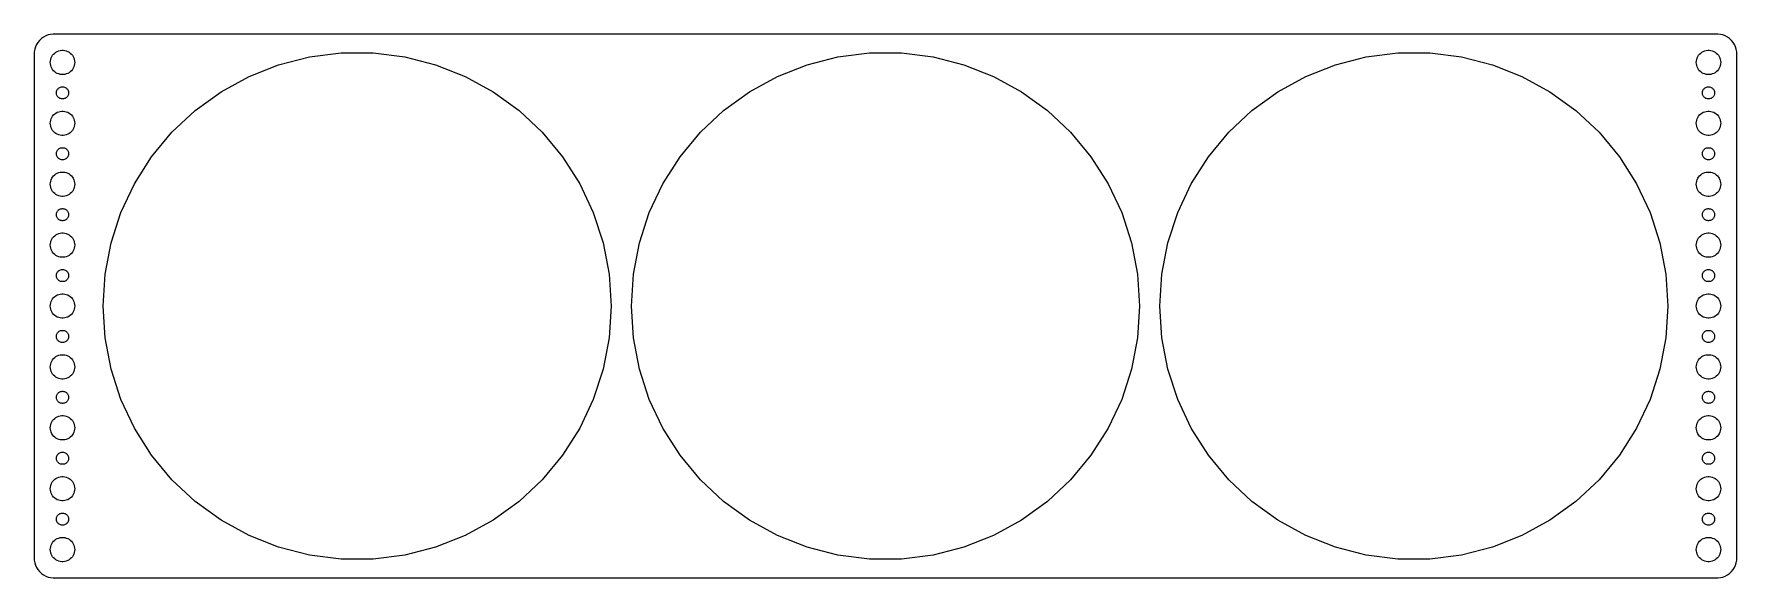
# Model space of a CAD drawing. Header units: metres. Extents: x -210 to 210, y -67 to 67.
import ezdxf

# ---------------------------------------------------------------- set-up
doc = ezdxf.new("R2010")
doc.units = ezdxf.units.M

msp = doc.modelspace()

# ---------------------------------------------------------------- linework, layer by layer
for p, q in [((-209.343, 63.2434), (-209.461, 62.6267)), ((-209.149, 63.8406), (-209.343, 63.2434)), ((-208.882, 64.4088), (-209.149, 63.8406)), ((-208.545, 64.9389), (-208.882, 64.4088)), ((-208.145, 65.4227), (-208.545, 64.9389)), ((-207.687, 65.8526), (-208.145, 65.4227)), ((-207.179, 66.2216), (-207.687, 65.8526)), ((-206.629, 66.5241), (-207.179, 66.2216)), ((-206.045, 66.7553), (-206.629, 66.5241)), ((-205.437, 66.9114), (-206.045, 66.7553)), ((-204.814, 66.9901), (-205.437, 66.9114)), ((204.814, 66.9901), (-204.814, 66.9901)), ((-203.777, 62.7145), (-203.427, 62.8532)), ((-203.427, 62.8532), (-203.062, 62.9469)), ((-203.062, 62.9469), (-202.688, 62.9941)), ((-202.688, 62.9941), (-202.312, 62.9941)), ((-202.312, 62.9941), (-201.938, 62.9469)), ((-201.938, 62.9469), (-201.573, 62.8532)), ((-201.573, 62.8532), (-201.223, 62.7145)), ((201.223, 62.7145), (201.573, 62.8532)), ((201.573, 62.8532), (201.938, 62.9469)), ((201.938, 62.9469), (202.312, 62.9941)), ((202.312, 62.9941), (202.688, 62.9941)), ((202.688, 62.9941), (203.062, 62.9469)), ((203.062, 62.9469), (203.427, 62.8532)), ((203.427, 62.8532), (203.777, 62.7145)), ((205.437, 66.9114), (204.814, 66.9901)), ((206.045, 66.7553), (205.437, 66.9114)), ((206.629, 66.5241), (206.045, 66.7553)), ((207.179, 66.2216), (206.629, 66.5241)), ((207.687, 65.8526), (207.179, 66.2216)), ((208.145, 65.4227), (207.687, 65.8526)), ((208.545, 64.9389), (208.145, 65.4227)), ((208.882, 64.4088), (208.545, 64.9389)), ((209.149, 63.8406), (208.882, 64.4088)), ((209.343, 63.2434), (209.149, 63.8406)), ((209.461, 62.6267), (209.343, 63.2434)), ((-209.461, 62.6267), (-209.5, 62)), ((-209.5, 62), (-209.5, -62)), ((-205.5, 60), (-205.476, 60.376)), ((-205.476, 59.624), (-205.5, 60)), ((-205.476, 60.376), (-205.406, 60.7461)), ((-205.406, 59.2539), (-205.476, 59.624)), ((-205.406, 60.7461), (-205.289, 61.1044)), ((-205.289, 58.8956), (-205.406, 59.2539)), ((-205.289, 61.1044), (-205.129, 61.4453)), ((-205.129, 58.5547), (-205.289, 58.8956)), ((-205.129, 61.4453), (-204.927, 61.7634)), ((-204.927, 61.7634), (-204.687, 62.0536)), ((-204.687, 62.0536), (-204.412, 62.3115)), ((-204.412, 62.3115), (-204.107, 62.533)), ((-204.107, 62.533), (-203.777, 62.7145)), ((-201.223, 62.7145), (-200.893, 62.533)), ((-200.893, 62.533), (-200.588, 62.3115)), ((-200.588, 62.3115), (-200.313, 62.0536)), ((-200.313, 62.0536), (-200.073, 61.7634)), ((-200.073, 61.7634), (-199.871, 61.4453)), ((-199.871, 61.4453), (-199.711, 61.1044)), ((-199.711, 58.8956), (-199.871, 58.5547)), ((-199.711, 61.1044), (-199.594, 60.7461)), ((-199.594, 59.2539), (-199.711, 58.8956)), ((-199.594, 60.7461), (-199.524, 60.376)), ((-199.524, 59.624), (-199.594, 59.2539)), ((-199.524, 60.376), (-199.5, 60)), ((-199.5, 60), (-199.524, 59.624)), ((-156.611, 56.5517), (-149.314, 59.441)), ((-149.314, 59.441), (-141.711, 61.3929)), ((-141.711, 61.3929), (-133.924, 62.3767)), ((-133.924, 62.3767), (-126.076, 62.3767)), ((-126.076, 62.3767), (-118.289, 61.3929)), ((-118.289, 61.3929), (-110.686, 59.441)), ((-110.686, 59.441), (-103.389, 56.5517)), ((-26.6112, 56.5517), (-19.3136, 59.441)), ((-19.3136, 59.441), (-11.7113, 61.3929)), ((-11.7113, 61.3929), (-3.92439, 62.3767)), ((-3.92439, 62.3767), (3.92439, 62.3767)), ((3.92439, 62.3767), (11.7113, 61.3929)), ((11.7113, 61.3929), (19.3136, 59.441)), ((19.3136, 59.441), (26.6112, 56.5517)), ((103.389, 56.5517), (110.686, 59.441)), ((110.686, 59.441), (118.289, 61.3929)), ((118.289, 61.3929), (126.076, 62.3767)), ((126.076, 62.3767), (133.924, 62.3767)), ((133.924, 62.3767), (141.711, 61.3929)), ((141.711, 61.3929), (149.314, 59.441)), ((149.314, 59.441), (156.611, 56.5517)), ((199.5, 60), (199.524, 60.376)), ((199.524, 59.624), (199.5, 60)), ((199.524, 60.376), (199.594, 60.7461)), ((199.594, 59.2539), (199.524, 59.624)), ((199.594, 60.7461), (199.711, 61.1044)), ((199.711, 58.8956), (199.594, 59.2539)), ((199.711, 61.1044), (199.871, 61.4453)), ((199.871, 58.5547), (199.711, 58.8956)), ((199.871, 61.4453), (200.073, 61.7634)), ((200.073, 61.7634), (200.313, 62.0536)), ((200.313, 62.0536), (200.588, 62.3115)), ((200.588, 62.3115), (200.893, 62.533)), ((200.893, 62.533), (201.223, 62.7145)), ((203.777, 62.7145), (204.107, 62.533)), ((204.107, 62.533), (204.412, 62.3115)), ((204.412, 62.3115), (204.687, 62.0536)), ((204.687, 62.0536), (204.927, 61.7634)), ((204.927, 61.7634), (205.129, 61.4453)), ((205.129, 61.4453), (205.289, 61.1044)), ((205.289, 58.8956), (205.129, 58.5547)), ((205.289, 61.1044), (205.406, 60.7461)), ((205.406, 59.2539), (205.289, 58.8956)), ((205.406, 60.7461), (205.476, 60.376)), ((205.476, 59.624), (205.406, 59.2539)), ((205.476, 60.376), (205.5, 60)), ((205.5, 60), (205.476, 59.624)), ((209.5, 62), (209.461, 62.6267)), ((209.5, -62), (209.5, 62)), ((-204.927, 58.2366), (-205.129, 58.5547)), ((-204.687, 57.9464), (-204.927, 58.2366)), ((-204.412, 57.6885), (-204.687, 57.9464)), ((-204.107, 57.467), (-204.412, 57.6885)), ((-203.777, 57.2855), (-204.107, 57.467)), ((-203.427, 57.1468), (-203.777, 57.2855)), ((-203.062, 57.0531), (-203.427, 57.1468)), ((-202.688, 57.0059), (-203.062, 57.0531)), ((-202.312, 57.0059), (-202.688, 57.0059)), ((-201.938, 57.0531), (-202.312, 57.0059)), ((-201.573, 57.1468), (-201.938, 57.0531)), ((-201.223, 57.2855), (-201.573, 57.1468)), ((-200.893, 57.467), (-201.223, 57.2855)), ((-200.588, 57.6885), (-200.893, 57.467)), ((-200.313, 57.9464), (-200.588, 57.6885)), ((-200.073, 58.2366), (-200.313, 57.9464)), ((-199.871, 58.5547), (-200.073, 58.2366)), ((-163.489, 52.7705), (-156.611, 56.5517)), ((-103.389, 56.5517), (-96.5108, 52.7705)), ((-33.4892, 52.7705), (-26.6112, 56.5517)), ((26.6112, 56.5517), (33.4892, 52.7705)), ((96.5108, 52.7705), (103.389, 56.5517)), ((156.611, 56.5517), (163.489, 52.7705)), ((200.073, 58.2366), (199.871, 58.5547)), ((200.313, 57.9464), (200.073, 58.2366)), ((200.588, 57.6885), (200.313, 57.9464)), ((200.893, 57.467), (200.588, 57.6885)), ((201.223, 57.2855), (200.893, 57.467)), ((201.573, 57.1468), (201.223, 57.2855)), ((201.938, 57.0531), (201.573, 57.1468)), ((202.312, 57.0059), (201.938, 57.0531)), ((202.688, 57.0059), (202.312, 57.0059)), ((203.062, 57.0531), (202.688, 57.0059)), ((203.427, 57.1468), (203.062, 57.0531)), ((203.777, 57.2855), (203.427, 57.1468)), ((204.107, 57.467), (203.777, 57.2855)), ((204.412, 57.6885), (204.107, 57.467)), ((204.687, 57.9464), (204.412, 57.6885)), ((204.927, 58.2366), (204.687, 57.9464)), ((205.129, 58.5547), (204.927, 58.2366)), ((-204, 52.5), (-203.988, 52.688)), ((-203.988, 52.312), (-204, 52.5)), ((-203.988, 52.688), (-203.953, 52.873)), ((-203.953, 52.127), (-203.988, 52.312)), ((-203.953, 52.873), (-203.895, 53.0522)), ((-203.895, 51.9478), (-203.953, 52.127)), ((-203.895, 53.0522), (-203.814, 53.2226)), ((-203.814, 51.7774), (-203.895, 51.9478)), ((-203.814, 53.2226), (-203.714, 53.3817)), ((-203.714, 51.6183), (-203.814, 51.7774)), ((-203.714, 53.3817), (-203.593, 53.5268)), ((-203.593, 51.4732), (-203.714, 51.6183)), ((-203.593, 53.5268), (-203.456, 53.6558)), ((-203.456, 51.3442), (-203.593, 51.4732)), ((-203.456, 53.6558), (-203.304, 53.7665)), ((-203.304, 51.2335), (-203.456, 51.3442)), ((-203.304, 53.7665), (-203.139, 53.8572)), ((-203.139, 51.1428), (-203.304, 51.2335)), ((-203.139, 53.8572), (-202.964, 53.9266)), ((-202.964, 51.0734), (-203.139, 51.1428)), ((-202.964, 53.9266), (-202.781, 53.9734)), ((-202.781, 51.0266), (-202.964, 51.0734)), ((-202.781, 53.9734), (-202.594, 53.997)), ((-202.594, 51.003), (-202.781, 51.0266)), ((-202.594, 53.997), (-202.406, 53.997)), ((-202.406, 51.003), (-202.594, 51.003)), ((-202.406, 53.997), (-202.219, 53.9734)), ((-202.219, 51.0266), (-202.406, 51.003)), ((-202.219, 53.9734), (-202.036, 53.9266)), ((-202.036, 51.0734), (-202.219, 51.0266)), ((-202.036, 53.9266), (-201.861, 53.8572)), ((-201.861, 51.1428), (-202.036, 51.0734)), ((-201.861, 53.8572), (-201.696, 53.7665)), ((-201.696, 51.2335), (-201.861, 51.1428)), ((-201.696, 53.7665), (-201.544, 53.6558)), ((-201.544, 51.3442), (-201.696, 51.2335)), ((-201.544, 53.6558), (-201.407, 53.5268)), ((-201.407, 51.4732), (-201.544, 51.3442)), ((-201.407, 53.5268), (-201.286, 53.3817)), ((-201.286, 51.6183), (-201.407, 51.4732)), ((-201.286, 53.3817), (-201.186, 53.2226)), ((-201.186, 51.7774), (-201.286, 51.6183)), ((-201.186, 53.2226), (-201.105, 53.0522)), ((-201.105, 51.9478), (-201.186, 51.7774)), ((-201.105, 53.0522), (-201.047, 52.873)), ((-201.047, 52.127), (-201.105, 51.9478)), ((-201.047, 52.873), (-201.012, 52.688)), ((-201.012, 52.312), (-201.047, 52.127)), ((-201.012, 52.688), (-201, 52.5)), ((-201, 52.5), (-201.012, 52.312)), ((-169.839, 48.1571), (-163.489, 52.7705)), ((-96.5108, 52.7705), (-90.161, 48.1571)), ((-39.839, 48.1571), (-33.4892, 52.7705)), ((33.4892, 52.7705), (39.839, 48.1571)), ((90.161, 48.1571), (96.5108, 52.7705)), ((163.489, 52.7705), (169.839, 48.1571)), ((201, 52.5), (201.012, 52.688)), ((201.012, 52.312), (201, 52.5)), ((201.012, 52.688), (201.047, 52.873)), ((201.047, 52.127), (201.012, 52.312)), ((201.047, 52.873), (201.105, 53.0522)), ((201.105, 51.9478), (201.047, 52.127)), ((201.105, 53.0522), (201.186, 53.2226)), ((201.186, 51.7774), (201.105, 51.9478)), ((201.186, 53.2226), (201.286, 53.3817)), ((201.286, 51.6183), (201.186, 51.7774)), ((201.286, 53.3817), (201.407, 53.5268)), ((201.407, 51.4732), (201.286, 51.6183)), ((201.407, 53.5268), (201.544, 53.6558)), ((201.544, 51.3442), (201.407, 51.4732)), ((201.544, 53.6558), (201.696, 53.7665)), ((201.696, 51.2335), (201.544, 51.3442)), ((201.696, 53.7665), (201.861, 53.8572)), ((201.861, 51.1428), (201.696, 51.2335)), ((201.861, 53.8572), (202.036, 53.9266)), ((202.036, 51.0734), (201.861, 51.1428)), ((202.036, 53.9266), (202.219, 53.9734)), ((202.219, 51.0266), (202.036, 51.0734)), ((202.219, 53.9734), (202.406, 53.997)), ((202.406, 51.003), (202.219, 51.0266)), ((202.406, 53.997), (202.594, 53.997)), ((202.594, 51.003), (202.406, 51.003)), ((202.594, 53.997), (202.781, 53.9734)), ((202.781, 51.0266), (202.594, 51.003)), ((202.781, 53.9734), (202.964, 53.9266)), ((202.964, 51.0734), (202.781, 51.0266)), ((202.964, 53.9266), (203.139, 53.8572)), ((203.139, 51.1428), (202.964, 51.0734)), ((203.139, 53.8572), (203.304, 53.7665)), ((203.304, 51.2335), (203.139, 51.1428)), ((203.304, 53.7665), (203.456, 53.6558)), ((203.456, 51.3442), (203.304, 51.2335)), ((203.456, 53.6558), (203.593, 53.5268)), ((203.593, 51.4732), (203.456, 51.3442)), ((203.593, 53.5268), (203.714, 53.3817)), ((203.714, 51.6183), (203.593, 51.4732)), ((203.714, 53.3817), (203.814, 53.2226)), ((203.814, 51.7774), (203.714, 51.6183)), ((203.814, 53.2226), (203.895, 53.0522)), ((203.895, 51.9478), (203.814, 51.7774)), ((203.895, 53.0522), (203.953, 52.873)), ((203.953, 52.127), (203.895, 51.9478)), ((203.953, 52.873), (203.988, 52.688)), ((203.988, 52.312), (203.953, 52.127)), ((203.988, 52.688), (204, 52.5)), ((204, 52.5), (203.988, 52.312)), ((-205.406, 45.7461), (-205.289, 46.1044)), ((-205.289, 46.1044), (-205.129, 46.4453)), ((-205.129, 46.4453), (-204.927, 46.7634)), ((-204.927, 46.7634), (-204.687, 47.0536)), ((-204.687, 47.0536), (-204.412, 47.3115)), ((-204.412, 47.3115), (-204.107, 47.533)), ((-204.107, 47.533), (-203.777, 47.7145)), ((-203.777, 47.7145), (-203.427, 47.8532)), ((-203.427, 47.8532), (-203.062, 47.9469)), ((-203.062, 47.9469), (-202.688, 47.9941)), ((-202.688, 47.9941), (-202.312, 47.9941)), ((-202.312, 47.9941), (-201.938, 47.9469)), ((-201.938, 47.9469), (-201.573, 47.8532)), ((-201.573, 47.8532), (-201.223, 47.7145)), ((-201.223, 47.7145), (-200.893, 47.533)), ((-200.893, 47.533), (-200.588, 47.3115)), ((-200.588, 47.3115), (-200.313, 47.0536)), ((-200.313, 47.0536), (-200.073, 46.7634)), ((-200.073, 46.7634), (-199.871, 46.4453)), ((-199.871, 46.4453), (-199.711, 46.1044)), ((-199.711, 46.1044), (-199.594, 45.7461)), ((-175.561, 42.7842), (-169.839, 48.1571)), ((-90.161, 48.1571), (-84.4395, 42.7842)), ((-45.5605, 42.7842), (-39.839, 48.1571)), ((39.839, 48.1571), (45.5605, 42.7842)), ((84.4395, 42.7842), (90.161, 48.1571)), ((169.839, 48.1571), (175.561, 42.7842)), ((199.594, 45.7461), (199.711, 46.1044)), ((199.711, 46.1044), (199.871, 46.4453)), ((199.871, 46.4453), (200.073, 46.7634)), ((200.073, 46.7634), (200.313, 47.0536)), ((200.313, 47.0536), (200.588, 47.3115)), ((200.588, 47.3115), (200.893, 47.533)), ((200.893, 47.533), (201.223, 47.7145)), ((201.223, 47.7145), (201.573, 47.8532)), ((201.573, 47.8532), (201.938, 47.9469)), ((201.938, 47.9469), (202.312, 47.9941)), ((202.312, 47.9941), (202.688, 47.9941)), ((202.688, 47.9941), (203.062, 47.9469)), ((203.062, 47.9469), (203.427, 47.8532)), ((203.427, 47.8532), (203.777, 47.7145)), ((203.777, 47.7145), (204.107, 47.533)), ((204.107, 47.533), (204.412, 47.3115)), ((204.412, 47.3115), (204.687, 47.0536)), ((204.687, 47.0536), (204.927, 46.7634)), ((204.927, 46.7634), (205.129, 46.4453)), ((205.129, 46.4453), (205.289, 46.1044)), ((205.289, 46.1044), (205.406, 45.7461)), ((-205.5, 45), (-205.476, 45.376)), ((-205.476, 44.624), (-205.5, 45)), ((-205.476, 45.376), (-205.406, 45.7461)), ((-205.406, 44.2539), (-205.476, 44.624)), ((-205.289, 43.8956), (-205.406, 44.2539)), ((-205.129, 43.5547), (-205.289, 43.8956)), ((-204.927, 43.2366), (-205.129, 43.5547)), ((-204.687, 42.9464), (-204.927, 43.2366)), ((-204.412, 42.6885), (-204.687, 42.9464)), ((-204.107, 42.467), (-204.412, 42.6885)), ((-203.777, 42.2855), (-204.107, 42.467)), ((-203.427, 42.1468), (-203.777, 42.2855)), ((-203.062, 42.0531), (-203.427, 42.1468)), ((-202.688, 42.0059), (-203.062, 42.0531)), ((-202.312, 42.0059), (-202.688, 42.0059)), ((-201.938, 42.0531), (-202.312, 42.0059)), ((-201.573, 42.1468), (-201.938, 42.0531)), ((-201.223, 42.2855), (-201.573, 42.1468)), ((-200.893, 42.467), (-201.223, 42.2855)), ((-200.588, 42.6885), (-200.893, 42.467)), ((-200.313, 42.9464), (-200.588, 42.6885)), ((-200.073, 43.2366), (-200.313, 42.9464)), ((-199.871, 43.5547), (-200.073, 43.2366)), ((-199.711, 43.8956), (-199.871, 43.5547)), ((-199.594, 44.2539), (-199.711, 43.8956)), ((-199.594, 45.7461), (-199.524, 45.376)), ((-199.524, 44.624), (-199.594, 44.2539)), ((-199.524, 45.376), (-199.5, 45)), ((-199.5, 45), (-199.524, 44.624)), ((-180.564, 36.7366), (-175.561, 42.7842)), ((-84.4395, 42.7842), (-79.4364, 36.7366)), ((-50.5636, 36.7366), (-45.5605, 42.7842)), ((45.5605, 42.7842), (50.5636, 36.7366)), ((79.4364, 36.7366), (84.4395, 42.7842)), ((175.561, 42.7842), (180.564, 36.7366)), ((199.5, 45), (199.524, 45.376)), ((199.524, 44.624), (199.5, 45)), ((199.524, 45.376), (199.594, 45.7461)), ((199.594, 44.2539), (199.524, 44.624)), ((199.711, 43.8956), (199.594, 44.2539)), ((199.871, 43.5547), (199.711, 43.8956)), ((200.073, 43.2366), (199.871, 43.5547)), ((200.313, 42.9464), (200.073, 43.2366)), ((200.588, 42.6885), (200.313, 42.9464)), ((200.893, 42.467), (200.588, 42.6885)), ((201.223, 42.2855), (200.893, 42.467)), ((201.573, 42.1468), (201.223, 42.2855)), ((201.938, 42.0531), (201.573, 42.1468)), ((202.312, 42.0059), (201.938, 42.0531)), ((202.688, 42.0059), (202.312, 42.0059)), ((203.062, 42.0531), (202.688, 42.0059)), ((203.427, 42.1468), (203.062, 42.0531)), ((203.777, 42.2855), (203.427, 42.1468)), ((204.107, 42.467), (203.777, 42.2855)), ((204.412, 42.6885), (204.107, 42.467)), ((204.687, 42.9464), (204.412, 42.6885)), ((204.927, 43.2366), (204.687, 42.9464)), ((205.129, 43.5547), (204.927, 43.2366)), ((205.289, 43.8956), (205.129, 43.5547)), ((205.406, 44.2539), (205.289, 43.8956)), ((205.406, 45.7461), (205.476, 45.376)), ((205.476, 44.624), (205.406, 44.2539)), ((205.476, 45.376), (205.5, 45)), ((205.5, 45), (205.476, 44.624)), ((-203.988, 37.688), (-203.953, 37.873)), ((-203.953, 37.873), (-203.895, 38.0522)), ((-203.895, 38.0522), (-203.814, 38.2226)), ((-203.814, 38.2226), (-203.714, 38.3817)), ((-203.714, 38.3817), (-203.593, 38.5268)), ((-203.593, 38.5268), (-203.456, 38.6558)), ((-203.456, 38.6558), (-203.304, 38.7665)), ((-203.304, 38.7665), (-203.139, 38.8572)), ((-203.139, 38.8572), (-202.964, 38.9266)), ((-202.964, 38.9266), (-202.781, 38.9734)), ((-202.781, 38.9734), (-202.594, 38.997)), ((-202.594, 38.997), (-202.406, 38.997)), ((-202.406, 38.997), (-202.219, 38.9734)), ((-202.219, 38.9734), (-202.036, 38.9266)), ((-202.036, 38.9266), (-201.861, 38.8572)), ((-201.861, 38.8572), (-201.696, 38.7665)), ((-201.696, 38.7665), (-201.544, 38.6558)), ((-201.544, 38.6558), (-201.407, 38.5268)), ((-201.407, 38.5268), (-201.286, 38.3817)), ((-201.286, 38.3817), (-201.186, 38.2226)), ((-201.186, 38.2226), (-201.105, 38.0522)), ((-201.105, 38.0522), (-201.047, 37.873)), ((-201.047, 37.873), (-201.012, 37.688)), ((201.012, 37.688), (201.047, 37.873)), ((201.047, 37.873), (201.105, 38.0522)), ((201.105, 38.0522), (201.186, 38.2226)), ((201.186, 38.2226), (201.286, 38.3817)), ((201.286, 38.3817), (201.407, 38.5268)), ((201.407, 38.5268), (201.544, 38.6558)), ((201.544, 38.6558), (201.696, 38.7665)), ((201.696, 38.7665), (201.861, 38.8572)), ((201.861, 38.8572), (202.036, 38.9266)), ((202.036, 38.9266), (202.219, 38.9734)), ((202.219, 38.9734), (202.406, 38.997)), ((202.406, 38.997), (202.594, 38.997)), ((202.594, 38.997), (202.781, 38.9734)), ((202.781, 38.9734), (202.964, 38.9266)), ((202.964, 38.9266), (203.139, 38.8572)), ((203.139, 38.8572), (203.304, 38.7665)), ((203.304, 38.7665), (203.456, 38.6558)), ((203.456, 38.6558), (203.593, 38.5268)), ((203.593, 38.5268), (203.714, 38.3817)), ((203.714, 38.3817), (203.814, 38.2226)), ((203.814, 38.2226), (203.895, 38.0522)), ((203.895, 38.0522), (203.953, 37.873)), ((203.953, 37.873), (203.988, 37.688)), ((-204, 37.5), (-203.988, 37.688)), ((-203.988, 37.312), (-204, 37.5)), ((-203.953, 37.127), (-203.988, 37.312)), ((-203.895, 36.9478), (-203.953, 37.127)), ((-203.814, 36.7774), (-203.895, 36.9478)), ((-203.714, 36.6183), (-203.814, 36.7774)), ((-203.593, 36.4732), (-203.714, 36.6183)), ((-203.456, 36.3442), (-203.593, 36.4732)), ((-203.304, 36.2335), (-203.456, 36.3442)), ((-203.139, 36.1428), (-203.304, 36.2335)), ((-202.964, 36.0734), (-203.139, 36.1428)), ((-202.781, 36.0266), (-202.964, 36.0734)), ((-202.594, 36.003), (-202.781, 36.0266)), ((-202.406, 36.003), (-202.594, 36.003)), ((-202.219, 36.0266), (-202.406, 36.003)), ((-202.036, 36.0734), (-202.219, 36.0266)), ((-201.861, 36.1428), (-202.036, 36.0734)), ((-201.696, 36.2335), (-201.861, 36.1428)), ((-201.544, 36.3442), (-201.696, 36.2335)), ((-201.407, 36.4732), (-201.544, 36.3442)), ((-201.286, 36.6183), (-201.407, 36.4732)), ((-201.186, 36.7774), (-201.286, 36.6183)), ((-201.105, 36.9478), (-201.186, 36.7774)), ((-201.047, 37.127), (-201.105, 36.9478)), ((-201.012, 37.312), (-201.047, 37.127)), ((-201.012, 37.688), (-201, 37.5)), ((-201, 37.5), (-201.012, 37.312)), ((-184.769, 30.1096), (-180.564, 36.7366)), ((-79.4364, 36.7366), (-75.2308, 30.1096)), ((-54.7692, 30.1096), (-50.5636, 36.7366)), ((50.5636, 36.7366), (54.7692, 30.1096)), ((75.2308, 30.1096), (79.4364, 36.7366)), ((180.564, 36.7366), (184.769, 30.1096)), ((201, 37.5), (201.012, 37.688)), ((201.012, 37.312), (201, 37.5)), ((201.047, 37.127), (201.012, 37.312)), ((201.105, 36.9478), (201.047, 37.127)), ((201.186, 36.7774), (201.105, 36.9478)), ((201.286, 36.6183), (201.186, 36.7774)), ((201.407, 36.4732), (201.286, 36.6183)), ((201.544, 36.3442), (201.407, 36.4732)), ((201.696, 36.2335), (201.544, 36.3442)), ((201.861, 36.1428), (201.696, 36.2335)), ((202.036, 36.0734), (201.861, 36.1428)), ((202.219, 36.0266), (202.036, 36.0734)), ((202.406, 36.003), (202.219, 36.0266)), ((202.594, 36.003), (202.406, 36.003)), ((202.781, 36.0266), (202.594, 36.003)), ((202.964, 36.0734), (202.781, 36.0266)), ((203.139, 36.1428), (202.964, 36.0734)), ((203.304, 36.2335), (203.139, 36.1428)), ((203.456, 36.3442), (203.304, 36.2335)), ((203.593, 36.4732), (203.456, 36.3442)), ((203.714, 36.6183), (203.593, 36.4732)), ((203.814, 36.7774), (203.714, 36.6183)), ((203.895, 36.9478), (203.814, 36.7774)), ((203.953, 37.127), (203.895, 36.9478)), ((203.988, 37.312), (203.953, 37.127)), ((203.988, 37.688), (204, 37.5)), ((204, 37.5), (203.988, 37.312)), ((-205.5, 30), (-205.476, 30.376)), ((-205.476, 29.624), (-205.5, 30)), ((-205.476, 30.376), (-205.406, 30.7461)), ((-205.406, 29.2539), (-205.476, 29.624)), ((-205.406, 30.7461), (-205.289, 31.1044)), ((-205.289, 31.1044), (-205.129, 31.4453)), ((-205.129, 31.4453), (-204.927, 31.7634)), ((-204.927, 31.7634), (-204.687, 32.0536)), ((-204.687, 32.0536), (-204.412, 32.3115)), ((-204.412, 32.3115), (-204.107, 32.533)), ((-204.107, 32.533), (-203.777, 32.7145)), ((-203.777, 32.7145), (-203.427, 32.8532)), ((-203.427, 32.8532), (-203.062, 32.9469)), ((-203.062, 32.9469), (-202.688, 32.9941)), ((-202.688, 32.9941), (-202.312, 32.9941)), ((-202.312, 32.9941), (-201.938, 32.9469)), ((-201.938, 32.9469), (-201.573, 32.8532)), ((-201.573, 32.8532), (-201.223, 32.7145)), ((-201.223, 32.7145), (-200.893, 32.533)), ((-200.893, 32.533), (-200.588, 32.3115)), ((-200.588, 32.3115), (-200.313, 32.0536)), ((-200.313, 32.0536), (-200.073, 31.7634)), ((-200.073, 31.7634), (-199.871, 31.4453)), ((-199.871, 31.4453), (-199.711, 31.1044)), ((-199.711, 31.1044), (-199.594, 30.7461)), ((-199.594, 30.7461), (-199.524, 30.376)), ((-199.524, 29.624), (-199.594, 29.2539)), ((-199.524, 30.376), (-199.5, 30)), ((-199.5, 30), (-199.524, 29.624)), ((-188.111, 23.0078), (-184.769, 30.1096)), ((-75.2308, 30.1096), (-71.889, 23.0078)), ((-58.111, 23.0078), (-54.7692, 30.1096)), ((54.7692, 30.1096), (58.111, 23.0078)), ((71.889, 23.0078), (75.2308, 30.1096)), ((184.769, 30.1096), (188.111, 23.0078)), ((199.5, 30), (199.524, 30.376)), ((199.524, 29.624), (199.5, 30)), ((199.524, 30.376), (199.594, 30.7461)), ((199.594, 29.2539), (199.524, 29.624)), ((199.594, 30.7461), (199.711, 31.1044)), ((199.711, 31.1044), (199.871, 31.4453)), ((199.871, 31.4453), (200.073, 31.7634)), ((200.073, 31.7634), (200.313, 32.0536)), ((200.313, 32.0536), (200.588, 32.3115)), ((200.588, 32.3115), (200.893, 32.533)), ((200.893, 32.533), (201.223, 32.7145)), ((201.223, 32.7145), (201.573, 32.8532)), ((201.573, 32.8532), (201.938, 32.9469)), ((201.938, 32.9469), (202.312, 32.9941)), ((202.312, 32.9941), (202.688, 32.9941)), ((202.688, 32.9941), (203.062, 32.9469)), ((203.062, 32.9469), (203.427, 32.8532)), ((203.427, 32.8532), (203.777, 32.7145)), ((203.777, 32.7145), (204.107, 32.533)), ((204.107, 32.533), (204.412, 32.3115)), ((204.412, 32.3115), (204.687, 32.0536)), ((204.687, 32.0536), (204.927, 31.7634)), ((204.927, 31.7634), (205.129, 31.4453)), ((205.129, 31.4453), (205.289, 31.1044)), ((205.289, 31.1044), (205.406, 30.7461)), ((205.406, 30.7461), (205.476, 30.376)), ((205.476, 29.624), (205.406, 29.2539)), ((205.476, 30.376), (205.5, 30)), ((205.5, 30), (205.476, 29.624)), ((-205.289, 28.8956), (-205.406, 29.2539)), ((-205.129, 28.5547), (-205.289, 28.8956)), ((-204.927, 28.2366), (-205.129, 28.5547)), ((-204.687, 27.9464), (-204.927, 28.2366)), ((-204.412, 27.6884), (-204.687, 27.9464)), ((-204.107, 27.467), (-204.412, 27.6884)), ((-203.777, 27.2855), (-204.107, 27.467)), ((-203.427, 27.1468), (-203.777, 27.2855)), ((-203.062, 27.0531), (-203.427, 27.1468)), ((-202.688, 27.0059), (-203.062, 27.0531)), ((-202.312, 27.0059), (-202.688, 27.0059)), ((-201.938, 27.0531), (-202.312, 27.0059)), ((-201.573, 27.1468), (-201.938, 27.0531)), ((-201.223, 27.2855), (-201.573, 27.1468)), ((-200.893, 27.467), (-201.223, 27.2855)), ((-200.588, 27.6884), (-200.893, 27.467)), ((-200.313, 27.9464), (-200.588, 27.6884)), ((-200.073, 28.2366), (-200.313, 27.9464)), ((-199.871, 28.5547), (-200.073, 28.2366)), ((-199.711, 28.8956), (-199.871, 28.5547)), ((-199.594, 29.2539), (-199.711, 28.8956)), ((199.711, 28.8956), (199.594, 29.2539)), ((199.871, 28.5547), (199.711, 28.8956)), ((200.073, 28.2366), (199.871, 28.5547)), ((200.313, 27.9464), (200.073, 28.2366)), ((200.588, 27.6884), (200.313, 27.9464)), ((200.893, 27.467), (200.588, 27.6884)), ((201.223, 27.2855), (200.893, 27.467)), ((201.573, 27.1468), (201.223, 27.2855)), ((201.938, 27.0531), (201.573, 27.1468)), ((202.312, 27.0059), (201.938, 27.0531)), ((202.688, 27.0059), (202.312, 27.0059)), ((203.062, 27.0531), (202.688, 27.0059)), ((203.427, 27.1468), (203.062, 27.0531)), ((203.777, 27.2855), (203.427, 27.1468)), ((204.107, 27.467), (203.777, 27.2855)), ((204.412, 27.6884), (204.107, 27.467)), ((204.687, 27.9464), (204.412, 27.6884)), ((204.927, 28.2366), (204.687, 27.9464)), ((205.129, 28.5547), (204.927, 28.2366)), ((205.289, 28.8956), (205.129, 28.5547)), ((205.406, 29.2539), (205.289, 28.8956)), ((-204, 22.5), (-203.988, 22.688)), ((-203.988, 22.312), (-204, 22.5)), ((-203.988, 22.688), (-203.953, 22.873)), ((-203.953, 22.127), (-203.988, 22.312)), ((-203.953, 22.873), (-203.895, 23.0522)), ((-203.895, 21.9478), (-203.953, 22.127)), ((-203.895, 23.0522), (-203.814, 23.2226)), ((-203.814, 21.7774), (-203.895, 21.9478)), ((-203.814, 23.2226), (-203.714, 23.3817)), ((-203.714, 21.6183), (-203.814, 21.7774)), ((-203.714, 23.3817), (-203.593, 23.5268)), ((-203.593, 21.4732), (-203.714, 21.6183)), ((-203.593, 23.5268), (-203.456, 23.6558)), ((-203.456, 21.3442), (-203.593, 21.4732)), ((-203.456, 23.6558), (-203.304, 23.7665)), ((-203.304, 21.2335), (-203.456, 21.3442)), ((-203.304, 23.7665), (-203.139, 23.8572)), ((-203.139, 21.1427), (-203.304, 21.2335)), ((-203.139, 23.8572), (-202.964, 23.9266)), ((-202.964, 21.0734), (-203.139, 21.1427)), ((-202.964, 23.9266), (-202.781, 23.9734)), ((-202.781, 21.0266), (-202.964, 21.0734)), ((-202.781, 23.9734), (-202.594, 23.997)), ((-202.594, 21.003), (-202.781, 21.0266)), ((-202.594, 23.997), (-202.406, 23.997)), ((-202.406, 21.003), (-202.594, 21.003)), ((-202.406, 23.997), (-202.219, 23.9734)), ((-202.219, 21.0266), (-202.406, 21.003)), ((-202.219, 23.9734), (-202.036, 23.9266)), ((-202.036, 21.0734), (-202.219, 21.0266)), ((-202.036, 23.9266), (-201.861, 23.8572)), ((-201.861, 21.1427), (-202.036, 21.0734)), ((-201.861, 23.8572), (-201.696, 23.7665)), ((-201.696, 21.2335), (-201.861, 21.1427)), ((-201.696, 23.7665), (-201.544, 23.6558)), ((-201.544, 21.3442), (-201.696, 21.2335)), ((-201.544, 23.6558), (-201.407, 23.5268)), ((-201.407, 21.4732), (-201.544, 21.3442)), ((-201.407, 23.5268), (-201.286, 23.3817)), ((-201.286, 21.6183), (-201.407, 21.4732)), ((-201.286, 23.3817), (-201.186, 23.2226)), ((-201.186, 21.7774), (-201.286, 21.6183)), ((-201.186, 23.2226), (-201.105, 23.0522)), ((-201.105, 21.9478), (-201.186, 21.7774)), ((-201.105, 23.0522), (-201.047, 22.873)), ((-201.047, 22.127), (-201.105, 21.9478)), ((-201.047, 22.873), (-201.012, 22.688)), ((-201.012, 22.312), (-201.047, 22.127)), ((-201.012, 22.688), (-201, 22.5)), ((-201, 22.5), (-201.012, 22.312)), ((-190.536, 15.5431), (-188.111, 23.0078)), ((-71.889, 23.0078), (-69.4635, 15.5431)), ((-60.5364, 15.5431), (-58.111, 23.0078)), ((58.111, 23.0078), (60.5364, 15.5431)), ((69.4635, 15.5431), (71.889, 23.0078)), ((188.111, 23.0078), (190.536, 15.5431)), ((201, 22.5), (201.012, 22.688)), ((201.012, 22.312), (201, 22.5)), ((201.012, 22.688), (201.047, 22.873)), ((201.047, 22.127), (201.012, 22.312)), ((201.047, 22.873), (201.105, 23.0522)), ((201.105, 21.9478), (201.047, 22.127)), ((201.105, 23.0522), (201.186, 23.2226)), ((201.186, 21.7774), (201.105, 21.9478)), ((201.186, 23.2226), (201.286, 23.3817)), ((201.286, 21.6183), (201.186, 21.7774)), ((201.286, 23.3817), (201.407, 23.5268)), ((201.407, 21.4732), (201.286, 21.6183)), ((201.407, 23.5268), (201.544, 23.6558)), ((201.544, 21.3442), (201.407, 21.4732)), ((201.544, 23.6558), (201.696, 23.7665)), ((201.696, 21.2335), (201.544, 21.3442)), ((201.696, 23.7665), (201.861, 23.8572)), ((201.861, 21.1427), (201.696, 21.2335)), ((201.861, 23.8572), (202.036, 23.9266)), ((202.036, 21.0734), (201.861, 21.1427)), ((202.036, 23.9266), (202.219, 23.9734)), ((202.219, 21.0266), (202.036, 21.0734)), ((202.219, 23.9734), (202.406, 23.997)), ((202.406, 21.003), (202.219, 21.0266)), ((202.406, 23.997), (202.594, 23.997)), ((202.594, 21.003), (202.406, 21.003)), ((202.594, 23.997), (202.781, 23.9734)), ((202.781, 21.0266), (202.594, 21.003)), ((202.781, 23.9734), (202.964, 23.9266)), ((202.964, 21.0734), (202.781, 21.0266)), ((202.964, 23.9266), (203.139, 23.8572)), ((203.139, 21.1427), (202.964, 21.0734)), ((203.139, 23.8572), (203.304, 23.7665)), ((203.304, 21.2335), (203.139, 21.1427)), ((203.304, 23.7665), (203.456, 23.6558)), ((203.456, 21.3442), (203.304, 21.2335)), ((203.456, 23.6558), (203.593, 23.5268)), ((203.593, 21.4732), (203.456, 21.3442)), ((203.593, 23.5268), (203.714, 23.3817)), ((203.714, 21.6183), (203.593, 21.4732)), ((203.714, 23.3817), (203.814, 23.2226)), ((203.814, 21.7774), (203.714, 21.6183)), ((203.814, 23.2226), (203.895, 23.0522)), ((203.895, 21.9478), (203.814, 21.7774)), ((203.895, 23.0522), (203.953, 22.873)), ((203.953, 22.127), (203.895, 21.9478)), ((203.953, 22.873), (203.988, 22.688)), ((203.988, 22.312), (203.953, 22.127)), ((203.988, 22.688), (204, 22.5)), ((204, 22.5), (203.988, 22.312)), ((-205.129, 16.4453), (-204.927, 16.7634)), ((-204.927, 16.7634), (-204.687, 17.0536)), ((-204.687, 17.0536), (-204.412, 17.3115)), ((-204.412, 17.3115), (-204.107, 17.533)), ((-204.107, 17.533), (-203.777, 17.7145)), ((-203.777, 17.7145), (-203.427, 17.8532)), ((-203.427, 17.8532), (-203.062, 17.9469)), ((-203.062, 17.9469), (-202.688, 17.9941)), ((-202.688, 17.9941), (-202.312, 17.9941)), ((-202.312, 17.9941), (-201.938, 17.9469)), ((-201.938, 17.9469), (-201.573, 17.8532)), ((-201.573, 17.8532), (-201.223, 17.7145)), ((-201.223, 17.7145), (-200.893, 17.533)), ((-200.893, 17.533), (-200.588, 17.3115)), ((-200.588, 17.3115), (-200.313, 17.0536)), ((-200.313, 17.0536), (-200.073, 16.7634)), ((-200.073, 16.7634), (-199.871, 16.4453)), ((199.871, 16.4453), (200.073, 16.7634)), ((200.073, 16.7634), (200.313, 17.0536)), ((200.313, 17.0536), (200.588, 17.3115)), ((200.588, 17.3115), (200.893, 17.533)), ((200.893, 17.533), (201.223, 17.7145)), ((201.223, 17.7145), (201.573, 17.8532)), ((201.573, 17.8532), (201.938, 17.9469)), ((201.938, 17.9469), (202.312, 17.9941)), ((202.312, 17.9941), (202.688, 17.9941)), ((202.688, 17.9941), (203.062, 17.9469)), ((203.062, 17.9469), (203.427, 17.8532)), ((203.427, 17.8532), (203.777, 17.7145)), ((203.777, 17.7145), (204.107, 17.533)), ((204.107, 17.533), (204.412, 17.3115)), ((204.412, 17.3115), (204.687, 17.0536)), ((204.687, 17.0536), (204.927, 16.7634)), ((204.927, 16.7634), (205.129, 16.4453)), ((-205.5, 15), (-205.476, 15.376)), ((-205.476, 14.624), (-205.5, 15)), ((-205.476, 15.376), (-205.406, 15.7461)), ((-205.406, 14.2539), (-205.476, 14.624)), ((-205.406, 15.7461), (-205.289, 16.1044)), ((-205.289, 13.8956), (-205.406, 14.2539)), ((-205.289, 16.1044), (-205.129, 16.4453)), ((-205.129, 13.5547), (-205.289, 13.8956)), ((-204.927, 13.2366), (-205.129, 13.5547)), ((-204.687, 12.9464), (-204.927, 13.2366)), ((-204.412, 12.6884), (-204.687, 12.9464)), ((-204.107, 12.467), (-204.412, 12.6884)), ((-200.588, 12.6884), (-200.893, 12.467)), ((-200.313, 12.9464), (-200.588, 12.6884)), ((-200.073, 13.2366), (-200.313, 12.9464)), ((-199.871, 13.5547), (-200.073, 13.2366)), ((-199.871, 16.4453), (-199.711, 16.1044)), ((-199.711, 13.8956), (-199.871, 13.5547)), ((-199.711, 16.1044), (-199.594, 15.7461)), ((-199.594, 14.2539), (-199.711, 13.8956)), ((-199.594, 15.7461), (-199.524, 15.376)), ((-199.524, 14.624), (-199.594, 14.2539)), ((-199.524, 15.376), (-199.5, 15)), ((-199.5, 15), (-199.524, 14.624)), ((-192.007, 7.83331), (-190.536, 15.5431)), ((-69.4635, 15.5431), (-67.9928, 7.83331)), ((-62.0072, 7.83331), (-60.5364, 15.5431)), ((60.5364, 15.5431), (62.0072, 7.83331)), ((67.9928, 7.83331), (69.4635, 15.5431)), ((190.536, 15.5431), (192.007, 7.83331)), ((199.5, 15), (199.524, 15.376)), ((199.524, 14.624), (199.5, 15)), ((199.524, 15.376), (199.594, 15.7461)), ((199.594, 14.2539), (199.524, 14.624)), ((199.594, 15.7461), (199.711, 16.1044)), ((199.711, 13.8956), (199.594, 14.2539)), ((199.711, 16.1044), (199.871, 16.4453)), ((199.871, 13.5547), (199.711, 13.8956)), ((200.073, 13.2366), (199.871, 13.5547)), ((200.313, 12.9464), (200.073, 13.2366)), ((200.588, 12.6884), (200.313, 12.9464)), ((200.893, 12.467), (200.588, 12.6884)), ((204.412, 12.6884), (204.107, 12.467)), ((204.687, 12.9464), (204.412, 12.6884)), ((204.927, 13.2366), (204.687, 12.9464)), ((205.129, 13.5547), (204.927, 13.2366)), ((205.129, 16.4453), (205.289, 16.1044)), ((205.289, 13.8956), (205.129, 13.5547)), ((205.289, 16.1044), (205.406, 15.7461)), ((205.406, 14.2539), (205.289, 13.8956)), ((205.406, 15.7461), (205.476, 15.376)), ((205.476, 14.624), (205.406, 14.2539)), ((205.476, 15.376), (205.5, 15)), ((205.5, 15), (205.476, 14.624)), ((-203.777, 12.2855), (-204.107, 12.467)), ((-203.814, 8.22263), (-203.714, 8.38167)), ((-203.427, 12.1468), (-203.777, 12.2855)), ((-203.714, 8.38167), (-203.593, 8.52681)), ((-203.593, 8.52681), (-203.456, 8.65576)), ((-203.456, 8.65576), (-203.304, 8.76648)), ((-203.062, 12.0531), (-203.427, 12.1468)), ((-203.304, 8.76648), (-203.139, 8.85724)), ((-203.139, 8.85724), (-202.964, 8.92657)), ((-202.688, 12.0059), (-203.062, 12.0531)), ((-202.964, 8.92657), (-202.781, 8.97342)), ((-202.781, 8.97342), (-202.594, 8.99704)), ((-202.312, 12.0059), (-202.688, 12.0059)), ((-202.594, 8.99704), (-202.406, 8.99704)), ((-202.406, 8.99704), (-202.219, 8.97342)), ((-201.938, 12.0531), (-202.312, 12.0059)), ((-202.219, 8.97342), (-202.036, 8.92657)), ((-202.036, 8.92657), (-201.861, 8.85724)), ((-201.573, 12.1468), (-201.938, 12.0531)), ((-201.861, 8.85724), (-201.696, 8.76648)), ((-201.696, 8.76648), (-201.544, 8.65576)), ((-201.223, 12.2855), (-201.573, 12.1468)), ((-201.544, 8.65576), (-201.407, 8.52681)), ((-201.407, 8.52681), (-201.286, 8.38167)), ((-201.286, 8.38167), (-201.186, 8.22263)), ((-200.893, 12.467), (-201.223, 12.2855)), ((201.223, 12.2855), (200.893, 12.467)), ((201.186, 8.22263), (201.286, 8.38167)), ((201.573, 12.1468), (201.223, 12.2855)), ((201.286, 8.38167), (201.407, 8.52681)), ((201.407, 8.52681), (201.544, 8.65576)), ((201.544, 8.65576), (201.696, 8.76648)), ((201.938, 12.0531), (201.573, 12.1468)), ((201.696, 8.76648), (201.861, 8.85724)), ((201.861, 8.85724), (202.036, 8.92657)), ((202.312, 12.0059), (201.938, 12.0531)), ((202.036, 8.92657), (202.219, 8.97342)), ((202.219, 8.97342), (202.406, 8.99704)), ((202.688, 12.0059), (202.312, 12.0059)), ((202.406, 8.99704), (202.594, 8.99704)), ((202.594, 8.99704), (202.781, 8.97342)), ((203.062, 12.0531), (202.688, 12.0059)), ((202.781, 8.97342), (202.964, 8.92657)), ((202.964, 8.92657), (203.139, 8.85724)), ((203.427, 12.1468), (203.062, 12.0531)), ((203.139, 8.85724), (203.304, 8.76648)), ((203.304, 8.76648), (203.456, 8.65576)), ((203.777, 12.2855), (203.427, 12.1468)), ((203.456, 8.65576), (203.593, 8.52681)), ((203.593, 8.52681), (203.714, 8.38167)), ((203.714, 8.38167), (203.814, 8.22263)), ((204.107, 12.467), (203.777, 12.2855)), ((-204, 7.5), (-203.988, 7.68799)), ((-203.988, 7.312), (-204, 7.5)), ((-203.988, 7.68799), (-203.953, 7.87303)), ((-203.953, 7.12695), (-203.988, 7.312)), ((-203.953, 7.87303), (-203.895, 8.05219)), ((-203.895, 6.9478), (-203.953, 7.12695)), ((-203.895, 8.05219), (-203.814, 8.22263)), ((-203.814, 6.77736), (-203.895, 6.9478)), ((-203.714, 6.61832), (-203.814, 6.77736)), ((-203.593, 6.47318), (-203.714, 6.61832)), ((-203.456, 6.34422), (-203.593, 6.47318)), ((-203.304, 6.23351), (-203.456, 6.34422)), ((-203.139, 6.14275), (-203.304, 6.23351)), ((-202.964, 6.07341), (-203.139, 6.14275)), ((-202.781, 6.02657), (-202.964, 6.07341)), ((-202.594, 6.00294), (-202.781, 6.02657)), ((-202.406, 6.00294), (-202.594, 6.00294)), ((-202.219, 6.02657), (-202.406, 6.00294)), ((-202.036, 6.07341), (-202.219, 6.02657)), ((-201.861, 6.14275), (-202.036, 6.07341)), ((-201.696, 6.23351), (-201.861, 6.14275)), ((-201.544, 6.34422), (-201.696, 6.23351)), ((-201.407, 6.47318), (-201.544, 6.34422)), ((-201.286, 6.61832), (-201.407, 6.47318)), ((-201.186, 6.77736), (-201.286, 6.61832)), ((-201.186, 8.22263), (-201.105, 8.05219)), ((-201.105, 6.9478), (-201.186, 6.77736)), ((-201.105, 8.05219), (-201.047, 7.87303)), ((-201.047, 7.12695), (-201.105, 6.9478)), ((-201.047, 7.87303), (-201.012, 7.68799)), ((-201.012, 7.312), (-201.047, 7.12695)), ((-201.012, 7.68799), (-201, 7.5)), ((-201, 7.5), (-201.012, 7.312)), ((-192.5, 0), (-192.007, 7.83331)), ((-67.9928, 7.83331), (-67.5, 0)), ((-62.5, 0), (-62.0072, 7.83331)), ((62.0072, 7.83331), (62.5, 0)), ((67.5, 0), (67.9928, 7.83331)), ((192.007, 7.83331), (192.5, 0)), ((201, 7.5), (201.012, 7.68799)), ((201.012, 7.312), (201, 7.5)), ((201.012, 7.68799), (201.047, 7.87303)), ((201.047, 7.12695), (201.012, 7.312)), ((201.047, 7.87303), (201.105, 8.05219)), ((201.105, 6.9478), (201.047, 7.12695)), ((201.105, 8.05219), (201.186, 8.22263)), ((201.186, 6.77736), (201.105, 6.9478)), ((201.286, 6.61832), (201.186, 6.77736)), ((201.407, 6.47318), (201.286, 6.61832)), ((201.544, 6.34422), (201.407, 6.47318)), ((201.696, 6.23351), (201.544, 6.34422)), ((201.861, 6.14275), (201.696, 6.23351)), ((202.036, 6.07341), (201.861, 6.14275)), ((202.219, 6.02657), (202.036, 6.07341)), ((202.406, 6.00294), (202.219, 6.02657)), ((202.594, 6.00294), (202.406, 6.00294)), ((202.781, 6.02657), (202.594, 6.00294)), ((202.964, 6.07341), (202.781, 6.02657)), ((203.139, 6.14275), (202.964, 6.07341)), ((203.304, 6.23351), (203.139, 6.14275)), ((203.456, 6.34422), (203.304, 6.23351)), ((203.593, 6.47318), (203.456, 6.34422)), ((203.714, 6.61832), (203.593, 6.47318)), ((203.814, 6.77736), (203.714, 6.61832)), ((203.814, 8.22263), (203.895, 8.05219)), ((203.895, 6.9478), (203.814, 6.77736)), ((203.895, 8.05219), (203.953, 7.87303)), ((203.953, 7.12695), (203.895, 6.9478)), ((203.953, 7.87303), (203.988, 7.68799)), ((203.988, 7.312), (203.953, 7.12695)), ((203.988, 7.68799), (204, 7.5)), ((204, 7.5), (203.988, 7.312)), ((-205.5, 0), (-205.476, 0.37599)), ((-205.476, -0.37599), (-205.5, 0)), ((-205.476, 0.37599), (-205.406, 0.74606)), ((-205.406, 0.74606), (-205.289, 1.10437)), ((-205.289, 1.10437), (-205.129, 1.44525)), ((-205.129, 1.44525), (-204.927, 1.76335)), ((-204.927, 1.76335), (-204.687, 2.05363)), ((-204.687, 2.05363), (-204.412, 2.31154)), ((-204.412, 2.31154), (-204.107, 2.53297)), ((-204.107, 2.53297), (-203.777, 2.71448)), ((-203.777, 2.71448), (-203.427, 2.85316)), ((-203.427, 2.85316), (-203.062, 2.94685)), ((-203.062, 2.94685), (-202.688, 2.99408)), ((-202.688, 2.99408), (-202.312, 2.99408)), ((-202.312, 2.99408), (-201.938, 2.94685)), ((-201.938, 2.94685), (-201.573, 2.85316)), ((-201.573, 2.85316), (-201.223, 2.71448)), ((-201.223, 2.71448), (-200.893, 2.53297)), ((-200.893, 2.53297), (-200.588, 2.31154)), ((-200.588, 2.31154), (-200.313, 2.05363)), ((-200.313, 2.05363), (-200.073, 1.76335)), ((-200.073, 1.76335), (-199.871, 1.44525)), ((-199.871, 1.44525), (-199.711, 1.10437)), ((-199.711, 1.10437), (-199.594, 0.74606)), ((-199.594, 0.74606), (-199.524, 0.37599)), ((-199.524, 0.37599), (-199.5, 0)), ((-199.5, 0), (-199.524, -0.37599)), ((-192.007, -7.83331), (-192.5, 0)), ((-67.5, 0), (-67.9928, -7.83331)), ((-62.0072, -7.83331), (-62.5, 0)), ((62.5, 0), (62.0072, -7.83331)), ((67.9928, -7.83331), (67.5, 0)), ((192.5, 0), (192.007, -7.83331)), ((199.5, 0), (199.524, 0.37599)), ((199.524, -0.37599), (199.5, 0)), ((199.524, 0.37599), (199.594, 0.74606)), ((199.594, 0.74606), (199.711, 1.10437)), ((199.711, 1.10437), (199.871, 1.44525)), ((199.871, 1.44525), (200.073, 1.76335)), ((200.073, 1.76335), (200.313, 2.05363)), ((200.313, 2.05363), (200.588, 2.31154)), ((200.588, 2.31154), (200.893, 2.53297)), ((200.893, 2.53297), (201.223, 2.71448)), ((201.223, 2.71448), (201.573, 2.85316)), ((201.573, 2.85316), (201.938, 2.94685)), ((201.938, 2.94685), (202.312, 2.99408)), ((202.312, 2.99408), (202.688, 2.99408)), ((202.688, 2.99408), (203.062, 2.94685)), ((203.062, 2.94685), (203.427, 2.85316)), ((203.427, 2.85316), (203.777, 2.71448)), ((203.777, 2.71448), (204.107, 2.53297)), ((204.107, 2.53297), (204.412, 2.31154)), ((204.412, 2.31154), (204.687, 2.05363)), ((204.687, 2.05363), (204.927, 1.76335)), ((204.927, 1.76335), (205.129, 1.44525)), ((205.129, 1.44525), (205.289, 1.10437)), ((205.289, 1.10437), (205.406, 0.74606)), ((205.406, 0.74606), (205.476, 0.37599)), ((205.476, 0.37599), (205.5, 0)), ((205.5, 0), (205.476, -0.37599)), ((-205.406, -0.74606), (-205.476, -0.37599)), ((-205.289, -1.10437), (-205.406, -0.74606)), ((-205.129, -1.44525), (-205.289, -1.10437)), ((-204.927, -1.76335), (-205.129, -1.44525)), ((-204.687, -2.05363), (-204.927, -1.76335)), ((-204.412, -2.31154), (-204.687, -2.05363)), ((-204.107, -2.53297), (-204.412, -2.31154)), ((-203.777, -2.71448), (-204.107, -2.53297)), ((-203.427, -2.85316), (-203.777, -2.71448)), ((-203.062, -2.94685), (-203.427, -2.85316)), ((-202.688, -2.99408), (-203.062, -2.94685)), ((-202.312, -2.99408), (-202.688, -2.99408)), ((-201.938, -2.94685), (-202.312, -2.99408)), ((-201.573, -2.85316), (-201.938, -2.94685)), ((-201.223, -2.71448), (-201.573, -2.85316)), ((-200.893, -2.53297), (-201.223, -2.71448)), ((-200.588, -2.31154), (-200.893, -2.53297)), ((-200.313, -2.05363), (-200.588, -2.31154)), ((-200.073, -1.76335), (-200.313, -2.05363)), ((-199.871, -1.44525), (-200.073, -1.76335)), ((-199.711, -1.10437), (-199.871, -1.44525)), ((-199.594, -0.74606), (-199.711, -1.10437)), ((-199.524, -0.37599), (-199.594, -0.74606)), ((199.594, -0.74606), (199.524, -0.37599)), ((199.711, -1.10437), (199.594, -0.74606)), ((199.871, -1.44525), (199.711, -1.10437)), ((200.073, -1.76335), (199.871, -1.44525)), ((200.313, -2.05363), (200.073, -1.76335)), ((200.588, -2.31154), (200.313, -2.05363)), ((200.893, -2.53297), (200.588, -2.31154)), ((201.223, -2.71448), (200.893, -2.53297)), ((201.573, -2.85316), (201.223, -2.71448)), ((201.938, -2.94685), (201.573, -2.85316)), ((202.312, -2.99408), (201.938, -2.94685)), ((202.688, -2.99408), (202.312, -2.99408)), ((203.062, -2.94685), (202.688, -2.99408)), ((203.427, -2.85316), (203.062, -2.94685)), ((203.777, -2.71448), (203.427, -2.85316)), ((204.107, -2.53297), (203.777, -2.71448)), ((204.412, -2.31154), (204.107, -2.53297)), ((204.687, -2.05363), (204.412, -2.31154)), ((204.927, -1.76335), (204.687, -2.05363)), ((205.129, -1.44525), (204.927, -1.76335)), ((205.289, -1.10437), (205.129, -1.44525)), ((205.406, -0.74606), (205.289, -1.10437)), ((205.476, -0.37599), (205.406, -0.74606)), ((-204, -7.5), (-203.988, -7.312)), ((-203.988, -7.68799), (-204, -7.5)), ((-203.988, -7.312), (-203.953, -7.12695)), ((-203.953, -7.87303), (-203.988, -7.68799)), ((-203.953, -7.12695), (-203.895, -6.9478)), ((-203.895, -8.05219), (-203.953, -7.87303)), ((-203.895, -6.9478), (-203.814, -6.77736)), ((-203.814, -8.22263), (-203.895, -8.05219)), ((-203.814, -6.77736), (-203.714, -6.61832)), ((-203.714, -8.38167), (-203.814, -8.22263)), ((-203.714, -6.61832), (-203.593, -6.47318)), ((-203.593, -6.47318), (-203.456, -6.34422)), ((-203.456, -6.34422), (-203.304, -6.23351)), ((-203.304, -6.23351), (-203.139, -6.14275)), ((-203.139, -6.14275), (-202.964, -6.07341)), ((-202.964, -6.07341), (-202.781, -6.02657)), ((-202.781, -6.02657), (-202.594, -6.00294)), ((-202.594, -6.00294), (-202.406, -6.00294)), ((-202.406, -6.00294), (-202.219, -6.02657)), ((-202.219, -6.02657), (-202.036, -6.07341)), ((-202.036, -6.07341), (-201.861, -6.14275)), ((-201.861, -6.14275), (-201.696, -6.23351)), ((-201.696, -6.23351), (-201.544, -6.34422)), ((-201.544, -6.34422), (-201.407, -6.47318)), ((-201.407, -6.47318), (-201.286, -6.61832)), ((-201.286, -6.61832), (-201.186, -6.77736)), ((-201.186, -8.22263), (-201.286, -8.38167)), ((-201.186, -6.77736), (-201.105, -6.9478)), ((-201.105, -8.05219), (-201.186, -8.22263)), ((-201.105, -6.9478), (-201.047, -7.12695)), ((-201.047, -7.87303), (-201.105, -8.05219)), ((-201.047, -7.12695), (-201.012, -7.312)), ((-201.012, -7.68799), (-201.047, -7.87303)), ((-201.012, -7.312), (-201, -7.5)), ((-201, -7.5), (-201.012, -7.68799)), ((-190.536, -15.5431), (-192.007, -7.83331)), ((-67.9928, -7.83331), (-69.4635, -15.5431)), ((-60.5364, -15.5431), (-62.0072, -7.83331)), ((62.0072, -7.83331), (60.5364, -15.5431)), ((69.4635, -15.5431), (67.9928, -7.83331)), ((192.007, -7.83331), (190.536, -15.5431)), ((201, -7.5), (201.012, -7.312)), ((201.012, -7.68799), (201, -7.5)), ((201.012, -7.312), (201.047, -7.12695)), ((201.047, -7.87303), (201.012, -7.68799)), ((201.047, -7.12695), (201.105, -6.9478)), ((201.105, -8.05219), (201.047, -7.87303)), ((201.105, -6.9478), (201.186, -6.77736)), ((201.186, -8.22263), (201.105, -8.05219)), ((201.186, -6.77736), (201.286, -6.61832)), ((201.286, -8.38167), (201.186, -8.22263)), ((201.286, -6.61832), (201.407, -6.47318)), ((201.407, -6.47318), (201.544, -6.34422)), ((201.544, -6.34422), (201.696, -6.23351)), ((201.696, -6.23351), (201.861, -6.14275)), ((201.861, -6.14275), (202.036, -6.07341)), ((202.036, -6.07341), (202.219, -6.02657)), ((202.219, -6.02657), (202.406, -6.00294)), ((202.406, -6.00294), (202.594, -6.00294)), ((202.594, -6.00294), (202.781, -6.02657)), ((202.781, -6.02657), (202.964, -6.07341)), ((202.964, -6.07341), (203.139, -6.14275)), ((203.139, -6.14275), (203.304, -6.23351)), ((203.304, -6.23351), (203.456, -6.34422)), ((203.456, -6.34422), (203.593, -6.47318)), ((203.593, -6.47318), (203.714, -6.61832)), ((203.714, -6.61832), (203.814, -6.77736)), ((203.814, -8.22263), (203.714, -8.38167)), ((203.814, -6.77736), (203.895, -6.9478)), ((203.895, -8.05219), (203.814, -8.22263)), ((203.895, -6.9478), (203.953, -7.12695)), ((203.953, -7.87303), (203.895, -8.05219)), ((203.953, -7.12695), (203.988, -7.312)), ((203.988, -7.68799), (203.953, -7.87303)), ((203.988, -7.312), (204, -7.5)), ((204, -7.5), (203.988, -7.68799)), ((-204.412, -12.6884), (-204.107, -12.467)), ((-204.107, -12.467), (-203.777, -12.2855)), ((-203.777, -12.2855), (-203.427, -12.1468)), ((-203.593, -8.52681), (-203.714, -8.38167)), ((-203.456, -8.65576), (-203.593, -8.52681)), ((-203.304, -8.76648), (-203.456, -8.65576)), ((-203.427, -12.1468), (-203.062, -12.0531)), ((-203.139, -8.85724), (-203.304, -8.76648)), ((-202.964, -8.92657), (-203.139, -8.85724)), ((-203.062, -12.0531), (-202.688, -12.0059)), ((-202.781, -8.97342), (-202.964, -8.92657)), ((-202.594, -8.99704), (-202.781, -8.97342)), ((-202.688, -12.0059), (-202.312, -12.0059)), ((-202.406, -8.99704), (-202.594, -8.99704)), ((-202.219, -8.97342), (-202.406, -8.99704)), ((-202.312, -12.0059), (-201.938, -12.0531)), ((-202.036, -8.92657), (-202.219, -8.97342)), ((-201.861, -8.85724), (-202.036, -8.92657)), ((-201.938, -12.0531), (-201.573, -12.1468)), ((-201.696, -8.76648), (-201.861, -8.85724)), ((-201.544, -8.65576), (-201.696, -8.76648)), ((-201.573, -12.1468), (-201.223, -12.2855)), ((-201.407, -8.52681), (-201.544, -8.65576)), ((-201.286, -8.38167), (-201.407, -8.52681)), ((-201.223, -12.2855), (-200.893, -12.467)), ((-200.893, -12.467), (-200.588, -12.6884)), ((200.588, -12.6884), (200.893, -12.467)), ((200.893, -12.467), (201.223, -12.2855)), ((201.223, -12.2855), (201.573, -12.1468)), ((201.407, -8.52681), (201.286, -8.38167)), ((201.544, -8.65576), (201.407, -8.52681)), ((201.696, -8.76648), (201.544, -8.65576)), ((201.573, -12.1468), (201.938, -12.0531)), ((201.861, -8.85724), (201.696, -8.76648)), ((202.036, -8.92657), (201.861, -8.85724)), ((201.938, -12.0531), (202.312, -12.0059)), ((202.219, -8.97342), (202.036, -8.92657)), ((202.406, -8.99704), (202.219, -8.97342)), ((202.312, -12.0059), (202.688, -12.0059)), ((202.594, -8.99704), (202.406, -8.99704)), ((202.781, -8.97342), (202.594, -8.99704)), ((202.688, -12.0059), (203.062, -12.0531)), ((202.964, -8.92657), (202.781, -8.97342)), ((203.139, -8.85724), (202.964, -8.92657)), ((203.062, -12.0531), (203.427, -12.1468)), ((203.304, -8.76648), (203.139, -8.85724)), ((203.456, -8.65576), (203.304, -8.76648)), ((203.427, -12.1468), (203.777, -12.2855)), ((203.593, -8.52681), (203.456, -8.65576)), ((203.714, -8.38167), (203.593, -8.52681)), ((203.777, -12.2855), (204.107, -12.467)), ((204.107, -12.467), (204.412, -12.6884)), ((-205.5, -15), (-205.476, -14.624)), ((-205.476, -15.376), (-205.5, -15)), ((-205.476, -14.624), (-205.406, -14.2539)), ((-205.406, -15.7461), (-205.476, -15.376)), ((-205.406, -14.2539), (-205.289, -13.8956)), ((-205.289, -16.1044), (-205.406, -15.7461)), ((-205.289, -13.8956), (-205.129, -13.5547)), ((-205.129, -16.4453), (-205.289, -16.1044)), ((-205.129, -13.5547), (-204.927, -13.2366)), ((-204.927, -16.7634), (-205.129, -16.4453)), ((-204.927, -13.2366), (-204.687, -12.9464)), ((-204.687, -12.9464), (-204.412, -12.6884)), ((-200.588, -12.6884), (-200.313, -12.9464)), ((-200.313, -12.9464), (-200.073, -13.2366)), ((-200.073, -13.2366), (-199.871, -13.5547)), ((-199.871, -16.4453), (-200.073, -16.7634)), ((-199.871, -13.5547), (-199.711, -13.8956)), ((-199.711, -16.1044), (-199.871, -16.4453)), ((-199.711, -13.8956), (-199.594, -14.2539)), ((-199.594, -15.7461), (-199.711, -16.1044)), ((-199.594, -14.2539), (-199.524, -14.624)), ((-199.524, -15.376), (-199.594, -15.7461)), ((-199.524, -14.624), (-199.5, -15)), ((-199.5, -15), (-199.524, -15.376)), ((-188.111, -23.0078), (-190.536, -15.5431)), ((-69.4635, -15.5431), (-71.889, -23.0078)), ((-58.111, -23.0078), (-60.5364, -15.5431)), ((60.5364, -15.5431), (58.111, -23.0078)), ((71.889, -23.0078), (69.4635, -15.5431)), ((190.536, -15.5431), (188.111, -23.0078)), ((199.5, -15), (199.524, -14.624)), ((199.524, -15.376), (199.5, -15)), ((199.524, -14.624), (199.594, -14.2539)), ((199.594, -15.7461), (199.524, -15.376)), ((199.594, -14.2539), (199.711, -13.8956)), ((199.711, -16.1044), (199.594, -15.7461)), ((199.711, -13.8956), (199.871, -13.5547)), ((199.871, -16.4453), (199.711, -16.1044)), ((199.871, -13.5547), (200.073, -13.2366)), ((200.073, -16.7634), (199.871, -16.4453)), ((200.073, -13.2366), (200.313, -12.9464)), ((200.313, -12.9464), (200.588, -12.6884)), ((204.412, -12.6884), (204.687, -12.9464)), ((204.687, -12.9464), (204.927, -13.2366)), ((204.927, -13.2366), (205.129, -13.5547)), ((205.129, -16.4453), (204.927, -16.7634)), ((205.129, -13.5547), (205.289, -13.8956)), ((205.289, -16.1044), (205.129, -16.4453)), ((205.289, -13.8956), (205.406, -14.2539)), ((205.406, -15.7461), (205.289, -16.1044)), ((205.406, -14.2539), (205.476, -14.624)), ((205.476, -15.376), (205.406, -15.7461)), ((205.476, -14.624), (205.5, -15)), ((205.5, -15), (205.476, -15.376)), ((-204.687, -17.0536), (-204.927, -16.7634)), ((-204.412, -17.3115), (-204.687, -17.0536)), ((-204.107, -17.533), (-204.412, -17.3115)), ((-203.777, -17.7145), (-204.107, -17.533)), ((-203.427, -17.8532), (-203.777, -17.7145)), ((-203.062, -17.9469), (-203.427, -17.8532)), ((-202.688, -17.9941), (-203.062, -17.9469)), ((-202.312, -17.9941), (-202.688, -17.9941)), ((-201.938, -17.9469), (-202.312, -17.9941)), ((-201.573, -17.8532), (-201.938, -17.9469)), ((-201.223, -17.7145), (-201.573, -17.8532)), ((-200.893, -17.533), (-201.223, -17.7145)), ((-200.588, -17.3115), (-200.893, -17.533)), ((-200.313, -17.0536), (-200.588, -17.3115)), ((-200.073, -16.7634), (-200.313, -17.0536)), ((200.313, -17.0536), (200.073, -16.7634)), ((200.588, -17.3115), (200.313, -17.0536)), ((200.893, -17.533), (200.588, -17.3115)), ((201.223, -17.7145), (200.893, -17.533)), ((201.573, -17.8532), (201.223, -17.7145)), ((201.938, -17.9469), (201.573, -17.8532)), ((202.312, -17.9941), (201.938, -17.9469)), ((202.688, -17.9941), (202.312, -17.9941)), ((203.062, -17.9469), (202.688, -17.9941)), ((203.427, -17.8532), (203.062, -17.9469)), ((203.777, -17.7145), (203.427, -17.8532)), ((204.107, -17.533), (203.777, -17.7145)), ((204.412, -17.3115), (204.107, -17.533)), ((204.687, -17.0536), (204.412, -17.3115)), ((204.927, -16.7634), (204.687, -17.0536)), ((-204, -22.5), (-203.988, -22.312)), ((-203.988, -22.688), (-204, -22.5)), ((-203.988, -22.312), (-203.953, -22.127)), ((-203.953, -22.873), (-203.988, -22.688)), ((-203.953, -22.127), (-203.895, -21.9478)), ((-203.895, -23.0522), (-203.953, -22.873)), ((-203.895, -21.9478), (-203.814, -21.7774)), ((-203.814, -23.2226), (-203.895, -23.0522)), ((-203.814, -21.7774), (-203.714, -21.6183)), ((-203.714, -23.3817), (-203.814, -23.2226)), ((-203.714, -21.6183), (-203.593, -21.4732)), ((-203.593, -23.5268), (-203.714, -23.3817)), ((-203.593, -21.4732), (-203.456, -21.3442)), ((-203.456, -23.6558), (-203.593, -23.5268)), ((-203.456, -21.3442), (-203.304, -21.2335)), ((-203.304, -23.7665), (-203.456, -23.6558)), ((-203.304, -21.2335), (-203.139, -21.1427)), ((-203.139, -23.8572), (-203.304, -23.7665)), ((-203.139, -21.1427), (-202.964, -21.0734)), ((-202.964, -23.9266), (-203.139, -23.8572)), ((-202.964, -21.0734), (-202.781, -21.0266)), ((-202.781, -23.9734), (-202.964, -23.9266)), ((-202.781, -21.0266), (-202.594, -21.003)), ((-202.594, -23.997), (-202.781, -23.9734)), ((-202.594, -21.003), (-202.406, -21.003)), ((-202.406, -23.997), (-202.594, -23.997)), ((-202.406, -21.003), (-202.219, -21.0266)), ((-202.219, -23.9734), (-202.406, -23.997)), ((-202.219, -21.0266), (-202.036, -21.0734)), ((-202.036, -23.9266), (-202.219, -23.9734)), ((-202.036, -21.0734), (-201.861, -21.1427)), ((-201.861, -23.8572), (-202.036, -23.9266)), ((-201.861, -21.1427), (-201.696, -21.2335)), ((-201.696, -23.7665), (-201.861, -23.8572)), ((-201.696, -21.2335), (-201.544, -21.3442)), ((-201.544, -23.6558), (-201.696, -23.7665)), ((-201.544, -21.3442), (-201.407, -21.4732)), ((-201.407, -23.5268), (-201.544, -23.6558)), ((-201.407, -21.4732), (-201.286, -21.6183)), ((-201.286, -23.3817), (-201.407, -23.5268)), ((-201.286, -21.6183), (-201.186, -21.7774)), ((-201.186, -23.2226), (-201.286, -23.3817)), ((-201.186, -21.7774), (-201.105, -21.9478)), ((-201.105, -23.0522), (-201.186, -23.2226)), ((-201.105, -21.9478), (-201.047, -22.127)), ((-201.047, -22.873), (-201.105, -23.0522)), ((-201.047, -22.127), (-201.012, -22.312)), ((-201.012, -22.688), (-201.047, -22.873)), ((-201.012, -22.312), (-201, -22.5)), ((-201, -22.5), (-201.012, -22.688)), ((-184.769, -30.1096), (-188.111, -23.0078)), ((-71.889, -23.0078), (-75.2308, -30.1096)), ((-54.7692, -30.1096), (-58.111, -23.0078)), ((58.111, -23.0078), (54.7692, -30.1096)), ((75.2308, -30.1096), (71.889, -23.0078)), ((188.111, -23.0078), (184.769, -30.1096)), ((201, -22.5), (201.012, -22.312)), ((201.012, -22.688), (201, -22.5)), ((201.012, -22.312), (201.047, -22.127)), ((201.047, -22.873), (201.012, -22.688)), ((201.047, -22.127), (201.105, -21.9478)), ((201.105, -23.0522), (201.047, -22.873)), ((201.105, -21.9478), (201.186, -21.7774)), ((201.186, -23.2226), (201.105, -23.0522)), ((201.186, -21.7774), (201.286, -21.6183)), ((201.286, -23.3817), (201.186, -23.2226)), ((201.286, -21.6183), (201.407, -21.4732)), ((201.407, -23.5268), (201.286, -23.3817)), ((201.407, -21.4732), (201.544, -21.3442)), ((201.544, -23.6558), (201.407, -23.5268)), ((201.544, -21.3442), (201.696, -21.2335)), ((201.696, -23.7665), (201.544, -23.6558)), ((201.696, -21.2335), (201.861, -21.1427)), ((201.861, -23.8572), (201.696, -23.7665)), ((201.861, -21.1427), (202.036, -21.0734)), ((202.036, -23.9266), (201.861, -23.8572)), ((202.036, -21.0734), (202.219, -21.0266)), ((202.219, -23.9734), (202.036, -23.9266)), ((202.219, -21.0266), (202.406, -21.003)), ((202.406, -23.997), (202.219, -23.9734)), ((202.406, -21.003), (202.594, -21.003)), ((202.594, -23.997), (202.406, -23.997)), ((202.594, -21.003), (202.781, -21.0266)), ((202.781, -23.9734), (202.594, -23.997)), ((202.781, -21.0266), (202.964, -21.0734)), ((202.964, -23.9266), (202.781, -23.9734)), ((202.964, -21.0734), (203.139, -21.1427)), ((203.139, -23.8572), (202.964, -23.9266)), ((203.139, -21.1427), (203.304, -21.2335)), ((203.304, -23.7665), (203.139, -23.8572)), ((203.304, -21.2335), (203.456, -21.3442)), ((203.456, -23.6558), (203.304, -23.7665)), ((203.456, -21.3442), (203.593, -21.4732)), ((203.593, -23.5268), (203.456, -23.6558)), ((203.593, -21.4732), (203.714, -21.6183)), ((203.714, -23.3817), (203.593, -23.5268)), ((203.714, -21.6183), (203.814, -21.7774)), ((203.814, -23.2226), (203.714, -23.3817)), ((203.814, -21.7774), (203.895, -21.9478)), ((203.895, -23.0522), (203.814, -23.2226)), ((203.895, -21.9478), (203.953, -22.127)), ((203.953, -22.873), (203.895, -23.0522)), ((203.953, -22.127), (203.988, -22.312)), ((203.988, -22.688), (203.953, -22.873)), ((203.988, -22.312), (204, -22.5)), ((204, -22.5), (203.988, -22.688)), ((-205.476, -29.624), (-205.406, -29.2539)), ((-205.406, -29.2539), (-205.289, -28.8956)), ((-205.289, -28.8956), (-205.129, -28.5547)), ((-205.129, -28.5547), (-204.927, -28.2366)), ((-204.927, -28.2366), (-204.687, -27.9464)), ((-204.687, -27.9464), (-204.412, -27.6884)), ((-204.412, -27.6884), (-204.107, -27.467)), ((-204.107, -27.467), (-203.777, -27.2855)), ((-203.777, -27.2855), (-203.427, -27.1468)), ((-203.427, -27.1468), (-203.062, -27.0531)), ((-203.062, -27.0531), (-202.688, -27.0059)), ((-202.688, -27.0059), (-202.312, -27.0059)), ((-202.312, -27.0059), (-201.938, -27.0531)), ((-201.938, -27.0531), (-201.573, -27.1468)), ((-201.573, -27.1468), (-201.223, -27.2855)), ((-201.223, -27.2855), (-200.893, -27.467)), ((-200.893, -27.467), (-200.588, -27.6884)), ((-200.588, -27.6884), (-200.313, -27.9464)), ((-200.313, -27.9464), (-200.073, -28.2366)), ((-200.073, -28.2366), (-199.871, -28.5547)), ((-199.871, -28.5547), (-199.711, -28.8956)), ((-199.711, -28.8956), (-199.594, -29.2539)), ((-199.594, -29.2539), (-199.524, -29.624)), ((199.524, -29.624), (199.594, -29.2539)), ((199.594, -29.2539), (199.711, -28.8956)), ((199.711, -28.8956), (199.871, -28.5547)), ((199.871, -28.5547), (200.073, -28.2366)), ((200.073, -28.2366), (200.313, -27.9464)), ((200.313, -27.9464), (200.588, -27.6884)), ((200.588, -27.6884), (200.893, -27.467)), ((200.893, -27.467), (201.223, -27.2855)), ((201.223, -27.2855), (201.573, -27.1468)), ((201.573, -27.1468), (201.938, -27.0531)), ((201.938, -27.0531), (202.312, -27.0059)), ((202.312, -27.0059), (202.688, -27.0059)), ((202.688, -27.0059), (203.062, -27.0531)), ((203.062, -27.0531), (203.427, -27.1468)), ((203.427, -27.1468), (203.777, -27.2855)), ((203.777, -27.2855), (204.107, -27.467)), ((204.107, -27.467), (204.412, -27.6884)), ((204.412, -27.6884), (204.687, -27.9464)), ((204.687, -27.9464), (204.927, -28.2366)), ((204.927, -28.2366), (205.129, -28.5547)), ((205.129, -28.5547), (205.289, -28.8956)), ((205.289, -28.8956), (205.406, -29.2539)), ((205.406, -29.2539), (205.476, -29.624)), ((-205.5, -30), (-205.476, -29.624)), ((-205.476, -30.376), (-205.5, -30)), ((-205.406, -30.7461), (-205.476, -30.376)), ((-205.289, -31.1044), (-205.406, -30.7461)), ((-205.129, -31.4453), (-205.289, -31.1044)), ((-204.927, -31.7634), (-205.129, -31.4453)), ((-204.687, -32.0536), (-204.927, -31.7634)), ((-204.412, -32.3115), (-204.687, -32.0536)), ((-204.107, -32.533), (-204.412, -32.3115)), ((-203.777, -32.7145), (-204.107, -32.533)), ((-203.427, -32.8532), (-203.777, -32.7145)), ((-203.062, -32.9469), (-203.427, -32.8532)), ((-202.688, -32.9941), (-203.062, -32.9469)), ((-202.312, -32.9941), (-202.688, -32.9941)), ((-201.938, -32.9469), (-202.312, -32.9941)), ((-201.573, -32.8532), (-201.938, -32.9469)), ((-201.223, -32.7145), (-201.573, -32.8532)), ((-200.893, -32.533), (-201.223, -32.7145)), ((-200.588, -32.3115), (-200.893, -32.533)), ((-200.313, -32.0536), (-200.588, -32.3115)), ((-200.073, -31.7634), (-200.313, -32.0536)), ((-199.871, -31.4453), (-200.073, -31.7634)), ((-199.711, -31.1044), (-199.871, -31.4453)), ((-199.594, -30.7461), (-199.711, -31.1044)), ((-199.524, -30.376), (-199.594, -30.7461)), ((-199.524, -29.624), (-199.5, -30)), ((-199.5, -30), (-199.524, -30.376)), ((-180.564, -36.7366), (-184.769, -30.1096)), ((-75.2308, -30.1096), (-79.4364, -36.7366)), ((-50.5636, -36.7366), (-54.7692, -30.1096)), ((54.7692, -30.1096), (50.5636, -36.7366)), ((79.4364, -36.7366), (75.2308, -30.1096)), ((184.769, -30.1096), (180.564, -36.7366)), ((199.5, -30), (199.524, -29.624)), ((199.524, -30.376), (199.5, -30)), ((199.594, -30.7461), (199.524, -30.376)), ((199.711, -31.1044), (199.594, -30.7461)), ((199.871, -31.4453), (199.711, -31.1044)), ((200.073, -31.7634), (199.871, -31.4453)), ((200.313, -32.0536), (200.073, -31.7634)), ((200.588, -32.3115), (200.313, -32.0536)), ((200.893, -32.533), (200.588, -32.3115)), ((201.223, -32.7145), (200.893, -32.533)), ((201.573, -32.8532), (201.223, -32.7145)), ((201.938, -32.9469), (201.573, -32.8532)), ((202.312, -32.9941), (201.938, -32.9469)), ((202.688, -32.9941), (202.312, -32.9941)), ((203.062, -32.9469), (202.688, -32.9941)), ((203.427, -32.8532), (203.062, -32.9469)), ((203.777, -32.7145), (203.427, -32.8532)), ((204.107, -32.533), (203.777, -32.7145)), ((204.412, -32.3115), (204.107, -32.533)), ((204.687, -32.0536), (204.412, -32.3115)), ((204.927, -31.7634), (204.687, -32.0536)), ((205.129, -31.4453), (204.927, -31.7634)), ((205.289, -31.1044), (205.129, -31.4453)), ((205.406, -30.7461), (205.289, -31.1044)), ((205.476, -30.376), (205.406, -30.7461)), ((205.476, -29.624), (205.5, -30)), ((205.5, -30), (205.476, -30.376)), ((-204, -37.5), (-203.988, -37.312)), ((-203.988, -37.688), (-204, -37.5)), ((-203.988, -37.312), (-203.953, -37.127)), ((-203.953, -37.873), (-203.988, -37.688)), ((-203.953, -37.127), (-203.895, -36.9478)), ((-203.895, -36.9478), (-203.814, -36.7774)), ((-203.814, -36.7774), (-203.714, -36.6183)), ((-203.714, -36.6183), (-203.593, -36.4732)), ((-203.593, -36.4732), (-203.456, -36.3442)), ((-203.456, -36.3442), (-203.304, -36.2335)), ((-203.304, -36.2335), (-203.139, -36.1428)), ((-203.139, -36.1428), (-202.964, -36.0734)), ((-202.964, -36.0734), (-202.781, -36.0266)), ((-202.781, -36.0266), (-202.594, -36.003)), ((-202.594, -36.003), (-202.406, -36.003)), ((-202.406, -36.003), (-202.219, -36.0266)), ((-202.219, -36.0266), (-202.036, -36.0734)), ((-202.036, -36.0734), (-201.861, -36.1428)), ((-201.861, -36.1428), (-201.696, -36.2335)), ((-201.696, -36.2335), (-201.544, -36.3442)), ((-201.544, -36.3442), (-201.407, -36.4732)), ((-201.407, -36.4732), (-201.286, -36.6183)), ((-201.286, -36.6183), (-201.186, -36.7774)), ((-201.186, -36.7774), (-201.105, -36.9478)), ((-201.105, -36.9478), (-201.047, -37.127)), ((-201.047, -37.127), (-201.012, -37.312)), ((-201.012, -37.688), (-201.047, -37.873)), ((-201.012, -37.312), (-201, -37.5)), ((-201, -37.5), (-201.012, -37.688)), ((-175.561, -42.7842), (-180.564, -36.7366)), ((-79.4364, -36.7366), (-84.4395, -42.7842)), ((-45.5605, -42.7842), (-50.5636, -36.7366)), ((50.5636, -36.7366), (45.5605, -42.7842)), ((84.4395, -42.7842), (79.4364, -36.7366)), ((180.564, -36.7366), (175.561, -42.7842)), ((201, -37.5), (201.012, -37.312)), ((201.012, -37.688), (201, -37.5)), ((201.012, -37.312), (201.047, -37.127)), ((201.047, -37.873), (201.012, -37.688)), ((201.047, -37.127), (201.105, -36.9478)), ((201.105, -36.9478), (201.186, -36.7774)), ((201.186, -36.7774), (201.286, -36.6183)), ((201.286, -36.6183), (201.407, -36.4732)), ((201.407, -36.4732), (201.544, -36.3442)), ((201.544, -36.3442), (201.696, -36.2335)), ((201.696, -36.2335), (201.861, -36.1428)), ((201.861, -36.1428), (202.036, -36.0734)), ((202.036, -36.0734), (202.219, -36.0266)), ((202.219, -36.0266), (202.406, -36.003)), ((202.406, -36.003), (202.594, -36.003)), ((202.594, -36.003), (202.781, -36.0266)), ((202.781, -36.0266), (202.964, -36.0734)), ((202.964, -36.0734), (203.139, -36.1428)), ((203.139, -36.1428), (203.304, -36.2335)), ((203.304, -36.2335), (203.456, -36.3442)), ((203.456, -36.3442), (203.593, -36.4732)), ((203.593, -36.4732), (203.714, -36.6183)), ((203.714, -36.6183), (203.814, -36.7774)), ((203.814, -36.7774), (203.895, -36.9478)), ((203.895, -36.9478), (203.953, -37.127)), ((203.953, -37.127), (203.988, -37.312)), ((203.988, -37.688), (203.953, -37.873)), ((203.988, -37.312), (204, -37.5)), ((204, -37.5), (203.988, -37.688)), ((-203.895, -38.0522), (-203.953, -37.873)), ((-203.814, -38.2226), (-203.895, -38.0522)), ((-203.714, -38.3817), (-203.814, -38.2226)), ((-203.593, -38.5268), (-203.714, -38.3817)), ((-203.456, -38.6558), (-203.593, -38.5268)), ((-203.304, -38.7665), (-203.456, -38.6558)), ((-203.139, -38.8572), (-203.304, -38.7665)), ((-202.964, -38.9266), (-203.139, -38.8572)), ((-202.781, -38.9734), (-202.964, -38.9266)), ((-202.594, -38.997), (-202.781, -38.9734)), ((-202.406, -38.997), (-202.594, -38.997)), ((-202.219, -38.9734), (-202.406, -38.997)), ((-202.036, -38.9266), (-202.219, -38.9734)), ((-201.861, -38.8572), (-202.036, -38.9266)), ((-201.696, -38.7665), (-201.861, -38.8572)), ((-201.544, -38.6558), (-201.696, -38.7665)), ((-201.407, -38.5268), (-201.544, -38.6558)), ((-201.286, -38.3817), (-201.407, -38.5268)), ((-201.186, -38.2226), (-201.286, -38.3817)), ((-201.105, -38.0522), (-201.186, -38.2226)), ((-201.047, -37.873), (-201.105, -38.0522)), ((201.105, -38.0522), (201.047, -37.873)), ((201.186, -38.2226), (201.105, -38.0522)), ((201.286, -38.3817), (201.186, -38.2226)), ((201.407, -38.5268), (201.286, -38.3817)), ((201.544, -38.6558), (201.407, -38.5268)), ((201.696, -38.7665), (201.544, -38.6558)), ((201.861, -38.8572), (201.696, -38.7665)), ((202.036, -38.9266), (201.861, -38.8572)), ((202.219, -38.9734), (202.036, -38.9266)), ((202.406, -38.997), (202.219, -38.9734)), ((202.594, -38.997), (202.406, -38.997)), ((202.781, -38.9734), (202.594, -38.997)), ((202.964, -38.9266), (202.781, -38.9734)), ((203.139, -38.8572), (202.964, -38.9266)), ((203.304, -38.7665), (203.139, -38.8572)), ((203.456, -38.6558), (203.304, -38.7665)), ((203.593, -38.5268), (203.456, -38.6558)), ((203.714, -38.3817), (203.593, -38.5268)), ((203.814, -38.2226), (203.714, -38.3817)), ((203.895, -38.0522), (203.814, -38.2226)), ((203.953, -37.873), (203.895, -38.0522)), ((-205.5, -45), (-205.476, -44.624)), ((-205.476, -45.376), (-205.5, -45)), ((-205.476, -44.624), (-205.406, -44.2539)), ((-205.406, -45.7461), (-205.476, -45.376)), ((-205.406, -44.2539), (-205.289, -43.8956)), ((-205.289, -46.1044), (-205.406, -45.7461)), ((-205.289, -43.8956), (-205.129, -43.5547)), ((-205.129, -43.5547), (-204.927, -43.2366)), ((-204.927, -43.2366), (-204.687, -42.9464)), ((-204.687, -42.9464), (-204.412, -42.6885)), ((-204.412, -42.6885), (-204.107, -42.467)), ((-204.107, -42.467), (-203.777, -42.2855)), ((-203.777, -42.2855), (-203.427, -42.1468)), ((-203.427, -42.1468), (-203.062, -42.0531)), ((-203.062, -42.0531), (-202.688, -42.0059)), ((-202.688, -42.0059), (-202.312, -42.0059)), ((-202.312, -42.0059), (-201.938, -42.0531)), ((-201.938, -42.0531), (-201.573, -42.1468)), ((-201.573, -42.1468), (-201.223, -42.2855)), ((-201.223, -42.2855), (-200.893, -42.467)), ((-200.893, -42.467), (-200.588, -42.6885)), ((-200.588, -42.6885), (-200.313, -42.9464)), ((-200.313, -42.9464), (-200.073, -43.2366)), ((-200.073, -43.2366), (-199.871, -43.5547)), ((-199.871, -43.5547), (-199.711, -43.8956)), ((-199.711, -43.8956), (-199.594, -44.2539)), ((-199.594, -45.7461), (-199.711, -46.1044)), ((-199.594, -44.2539), (-199.524, -44.624)), ((-199.524, -45.376), (-199.594, -45.7461)), ((-199.524, -44.624), (-199.5, -45)), ((-199.5, -45), (-199.524, -45.376)), ((-169.839, -48.1571), (-175.561, -42.7842)), ((-84.4395, -42.7842), (-90.161, -48.1571)), ((-39.839, -48.1571), (-45.5605, -42.7842)), ((45.5605, -42.7842), (39.839, -48.1571)), ((90.161, -48.1571), (84.4395, -42.7842)), ((175.561, -42.7842), (169.839, -48.1571)), ((199.5, -45), (199.524, -44.624)), ((199.524, -45.376), (199.5, -45)), ((199.524, -44.624), (199.594, -44.2539)), ((199.594, -45.7461), (199.524, -45.376)), ((199.594, -44.2539), (199.711, -43.8956)), ((199.711, -46.1044), (199.594, -45.7461)), ((199.711, -43.8956), (199.871, -43.5547)), ((199.871, -43.5547), (200.073, -43.2366)), ((200.073, -43.2366), (200.313, -42.9464)), ((200.313, -42.9464), (200.588, -42.6885)), ((200.588, -42.6885), (200.893, -42.467)), ((200.893, -42.467), (201.223, -42.2855)), ((201.223, -42.2855), (201.573, -42.1468)), ((201.573, -42.1468), (201.938, -42.0531)), ((201.938, -42.0531), (202.312, -42.0059)), ((202.312, -42.0059), (202.688, -42.0059)), ((202.688, -42.0059), (203.062, -42.0531)), ((203.062, -42.0531), (203.427, -42.1468)), ((203.427, -42.1468), (203.777, -42.2855)), ((203.777, -42.2855), (204.107, -42.467)), ((204.107, -42.467), (204.412, -42.6885)), ((204.412, -42.6885), (204.687, -42.9464)), ((204.687, -42.9464), (204.927, -43.2366)), ((204.927, -43.2366), (205.129, -43.5547)), ((205.129, -43.5547), (205.289, -43.8956)), ((205.289, -43.8956), (205.406, -44.2539)), ((205.406, -45.7461), (205.289, -46.1044)), ((205.406, -44.2539), (205.476, -44.624)), ((205.476, -45.376), (205.406, -45.7461)), ((205.476, -44.624), (205.5, -45)), ((205.5, -45), (205.476, -45.376)), ((-205.129, -46.4453), (-205.289, -46.1044)), ((-204.927, -46.7634), (-205.129, -46.4453)), ((-204.687, -47.0536), (-204.927, -46.7634)), ((-204.412, -47.3115), (-204.687, -47.0536)), ((-204.107, -47.533), (-204.412, -47.3115)), ((-203.777, -47.7145), (-204.107, -47.533)), ((-203.427, -47.8532), (-203.777, -47.7145)), ((-203.062, -47.9469), (-203.427, -47.8532)), ((-202.688, -47.9941), (-203.062, -47.9469)), ((-202.312, -47.9941), (-202.688, -47.9941)), ((-201.938, -47.9469), (-202.312, -47.9941)), ((-201.573, -47.8532), (-201.938, -47.9469)), ((-201.223, -47.7145), (-201.573, -47.8532)), ((-200.893, -47.533), (-201.223, -47.7145)), ((-200.588, -47.3115), (-200.893, -47.533)), ((-200.313, -47.0536), (-200.588, -47.3115)), ((-200.073, -46.7634), (-200.313, -47.0536)), ((-199.871, -46.4453), (-200.073, -46.7634)), ((-199.711, -46.1044), (-199.871, -46.4453)), ((-163.489, -52.7705), (-169.839, -48.1571)), ((-90.161, -48.1571), (-96.5108, -52.7705)), ((-33.4892, -52.7705), (-39.839, -48.1571)), ((39.839, -48.1571), (33.4892, -52.7705)), ((96.5108, -52.7705), (90.161, -48.1571)), ((169.839, -48.1571), (163.489, -52.7705)), ((199.871, -46.4453), (199.711, -46.1044)), ((200.073, -46.7634), (199.871, -46.4453)), ((200.313, -47.0536), (200.073, -46.7634)), ((200.588, -47.3115), (200.313, -47.0536)), ((200.893, -47.533), (200.588, -47.3115)), ((201.223, -47.7145), (200.893, -47.533)), ((201.573, -47.8532), (201.223, -47.7145)), ((201.938, -47.9469), (201.573, -47.8532)), ((202.312, -47.9941), (201.938, -47.9469)), ((202.688, -47.9941), (202.312, -47.9941)), ((203.062, -47.9469), (202.688, -47.9941)), ((203.427, -47.8532), (203.062, -47.9469)), ((203.777, -47.7145), (203.427, -47.8532)), ((204.107, -47.533), (203.777, -47.7145)), ((204.412, -47.3115), (204.107, -47.533)), ((204.687, -47.0536), (204.412, -47.3115)), ((204.927, -46.7634), (204.687, -47.0536)), ((205.129, -46.4453), (204.927, -46.7634)), ((205.289, -46.1044), (205.129, -46.4453)), ((-204, -52.5), (-203.988, -52.312)), ((-203.988, -52.688), (-204, -52.5)), ((-203.988, -52.312), (-203.953, -52.127)), ((-203.953, -52.873), (-203.988, -52.688)), ((-203.953, -52.127), (-203.895, -51.9478)), ((-203.895, -53.0522), (-203.953, -52.873)), ((-203.895, -51.9478), (-203.814, -51.7774)), ((-203.814, -53.2226), (-203.895, -53.0522)), ((-203.814, -51.7774), (-203.714, -51.6183)), ((-203.714, -53.3817), (-203.814, -53.2226)), ((-203.714, -51.6183), (-203.593, -51.4732)), ((-203.593, -53.5268), (-203.714, -53.3817)), ((-203.593, -51.4732), (-203.456, -51.3442)), ((-203.456, -53.6558), (-203.593, -53.5268)), ((-203.456, -51.3442), (-203.304, -51.2335)), ((-203.304, -53.7665), (-203.456, -53.6558)), ((-203.304, -51.2335), (-203.139, -51.1428)), ((-203.139, -53.8572), (-203.304, -53.7665)), ((-203.139, -51.1428), (-202.964, -51.0734)), ((-202.964, -53.9266), (-203.139, -53.8572)), ((-202.964, -51.0734), (-202.781, -51.0266)), ((-202.781, -53.9734), (-202.964, -53.9266)), ((-202.781, -51.0266), (-202.594, -51.003)), ((-202.594, -53.997), (-202.781, -53.9734)), ((-202.594, -51.003), (-202.406, -51.003)), ((-202.406, -53.997), (-202.594, -53.997)), ((-202.406, -51.003), (-202.219, -51.0266)), ((-202.219, -53.9734), (-202.406, -53.997)), ((-202.219, -51.0266), (-202.036, -51.0734)), ((-202.036, -53.9266), (-202.219, -53.9734)), ((-202.036, -51.0734), (-201.861, -51.1428)), ((-201.861, -53.8572), (-202.036, -53.9266)), ((-201.861, -51.1428), (-201.696, -51.2335)), ((-201.696, -53.7665), (-201.861, -53.8572)), ((-201.696, -51.2335), (-201.544, -51.3442)), ((-201.544, -53.6558), (-201.696, -53.7665)), ((-201.544, -51.3442), (-201.407, -51.4732)), ((-201.407, -53.5268), (-201.544, -53.6558)), ((-201.407, -51.4732), (-201.286, -51.6183)), ((-201.286, -53.3817), (-201.407, -53.5268)), ((-201.286, -51.6183), (-201.186, -51.7774)), ((-201.186, -53.2226), (-201.286, -53.3817)), ((-201.186, -51.7774), (-201.105, -51.9478)), ((-201.105, -53.0522), (-201.186, -53.2226)), ((-201.105, -51.9478), (-201.047, -52.127)), ((-201.047, -52.873), (-201.105, -53.0522)), ((-201.047, -52.127), (-201.012, -52.312)), ((-201.012, -52.688), (-201.047, -52.873)), ((-201.012, -52.312), (-201, -52.5)), ((-201, -52.5), (-201.012, -52.688)), ((-156.611, -56.5517), (-163.489, -52.7705)), ((-96.5108, -52.7705), (-103.389, -56.5517)), ((-26.6112, -56.5517), (-33.4892, -52.7705)), ((33.4892, -52.7705), (26.6112, -56.5517)), ((103.389, -56.5517), (96.5108, -52.7705)), ((163.489, -52.7705), (156.611, -56.5517)), ((201, -52.5), (201.012, -52.312)), ((201.012, -52.688), (201, -52.5)), ((201.012, -52.312), (201.047, -52.127)), ((201.047, -52.873), (201.012, -52.688)), ((201.047, -52.127), (201.105, -51.9478)), ((201.105, -53.0522), (201.047, -52.873)), ((201.105, -51.9478), (201.186, -51.7774)), ((201.186, -53.2226), (201.105, -53.0522)), ((201.186, -51.7774), (201.286, -51.6183)), ((201.286, -53.3817), (201.186, -53.2226)), ((201.286, -51.6183), (201.407, -51.4732)), ((201.407, -53.5268), (201.286, -53.3817)), ((201.407, -51.4732), (201.544, -51.3442)), ((201.544, -53.6558), (201.407, -53.5268)), ((201.544, -51.3442), (201.696, -51.2335)), ((201.696, -53.7665), (201.544, -53.6558)), ((201.696, -51.2335), (201.861, -51.1428)), ((201.861, -53.8572), (201.696, -53.7665)), ((201.861, -51.1428), (202.036, -51.0734)), ((202.036, -53.9266), (201.861, -53.8572)), ((202.036, -51.0734), (202.219, -51.0266)), ((202.219, -53.9734), (202.036, -53.9266)), ((202.219, -51.0266), (202.406, -51.003)), ((202.406, -53.997), (202.219, -53.9734)), ((202.406, -51.003), (202.594, -51.003)), ((202.594, -53.997), (202.406, -53.997)), ((202.594, -51.003), (202.781, -51.0266)), ((202.781, -53.9734), (202.594, -53.997)), ((202.781, -51.0266), (202.964, -51.0734)), ((202.964, -53.9266), (202.781, -53.9734)), ((202.964, -51.0734), (203.139, -51.1428)), ((203.139, -53.8572), (202.964, -53.9266)), ((203.139, -51.1428), (203.304, -51.2335)), ((203.304, -53.7665), (203.139, -53.8572)), ((203.304, -51.2335), (203.456, -51.3442)), ((203.456, -53.6558), (203.304, -53.7665)), ((203.456, -51.3442), (203.593, -51.4732)), ((203.593, -53.5268), (203.456, -53.6558)), ((203.593, -51.4732), (203.714, -51.6183)), ((203.714, -53.3817), (203.593, -53.5268)), ((203.714, -51.6183), (203.814, -51.7774)), ((203.814, -53.2226), (203.714, -53.3817)), ((203.814, -51.7774), (203.895, -51.9478)), ((203.895, -53.0522), (203.814, -53.2226)), ((203.895, -51.9478), (203.953, -52.127)), ((203.953, -52.873), (203.895, -53.0522)), ((203.953, -52.127), (203.988, -52.312)), ((203.988, -52.688), (203.953, -52.873)), ((203.988, -52.312), (204, -52.5)), ((204, -52.5), (203.988, -52.688)), ((-205.289, -58.8956), (-205.129, -58.5547)), ((-205.129, -58.5547), (-204.927, -58.2366)), ((-204.927, -58.2366), (-204.687, -57.9464)), ((-204.687, -57.9464), (-204.412, -57.6885)), ((-204.412, -57.6885), (-204.107, -57.467)), ((-204.107, -57.467), (-203.777, -57.2855)), ((-203.777, -57.2855), (-203.427, -57.1468)), ((-203.427, -57.1468), (-203.062, -57.0531)), ((-203.062, -57.0531), (-202.688, -57.0059)), ((-202.688, -57.0059), (-202.312, -57.0059)), ((-202.312, -57.0059), (-201.938, -57.0531)), ((-201.938, -57.0531), (-201.573, -57.1468)), ((-201.573, -57.1468), (-201.223, -57.2855)), ((-201.223, -57.2855), (-200.893, -57.467)), ((-200.893, -57.467), (-200.588, -57.6885)), ((-200.588, -57.6885), (-200.313, -57.9464)), ((-200.313, -57.9464), (-200.073, -58.2366)), ((-200.073, -58.2366), (-199.871, -58.5547)), ((-199.871, -58.5547), (-199.711, -58.8956)), ((-149.314, -59.441), (-156.611, -56.5517)), ((-103.389, -56.5517), (-110.686, -59.441)), ((-19.3136, -59.441), (-26.6112, -56.5517)), ((26.6112, -56.5517), (19.3136, -59.441)), ((110.686, -59.441), (103.389, -56.5517)), ((156.611, -56.5517), (149.314, -59.441)), ((199.711, -58.8956), (199.871, -58.5547)), ((199.871, -58.5547), (200.073, -58.2366)), ((200.073, -58.2366), (200.313, -57.9464)), ((200.313, -57.9464), (200.588, -57.6885)), ((200.588, -57.6885), (200.893, -57.467)), ((200.893, -57.467), (201.223, -57.2855)), ((201.223, -57.2855), (201.573, -57.1468)), ((201.573, -57.1468), (201.938, -57.0531)), ((201.938, -57.0531), (202.312, -57.0059)), ((202.312, -57.0059), (202.688, -57.0059)), ((202.688, -57.0059), (203.062, -57.0531)), ((203.062, -57.0531), (203.427, -57.1468)), ((203.427, -57.1468), (203.777, -57.2855)), ((203.777, -57.2855), (204.107, -57.467)), ((204.107, -57.467), (204.412, -57.6885)), ((204.412, -57.6885), (204.687, -57.9464)), ((204.687, -57.9464), (204.927, -58.2366)), ((204.927, -58.2366), (205.129, -58.5547)), ((205.129, -58.5547), (205.289, -58.8956)), ((-209.5, -62), (-209.461, -62.6267)), ((-209.461, -62.6267), (-209.343, -63.2434)), ((-205.5, -60), (-205.476, -59.624)), ((-205.476, -60.376), (-205.5, -60)), ((-205.476, -59.624), (-205.406, -59.2539)), ((-205.406, -60.7461), (-205.476, -60.376)), ((-205.406, -59.2539), (-205.289, -58.8956)), ((-205.289, -61.1044), (-205.406, -60.7461)), ((-205.129, -61.4453), (-205.289, -61.1044)), ((-204.927, -61.7634), (-205.129, -61.4453)), ((-204.687, -62.0536), (-204.927, -61.7634)), ((-204.412, -62.3115), (-204.687, -62.0536)), ((-204.107, -62.533), (-204.412, -62.3115)), ((-203.777, -62.7145), (-204.107, -62.533)), ((-203.427, -62.8532), (-203.777, -62.7145)), ((-201.223, -62.7145), (-201.573, -62.8532)), ((-200.893, -62.533), (-201.223, -62.7145)), ((-200.588, -62.3115), (-200.893, -62.533)), ((-200.313, -62.0536), (-200.588, -62.3115)), ((-200.073, -61.7634), (-200.313, -62.0536)), ((-199.871, -61.4453), (-200.073, -61.7634)), ((-199.711, -61.1044), (-199.871, -61.4453)), ((-199.711, -58.8956), (-199.594, -59.2539)), ((-199.594, -60.7461), (-199.711, -61.1044)), ((-199.594, -59.2539), (-199.524, -59.624)), ((-199.524, -60.376), (-199.594, -60.7461)), ((-199.524, -59.624), (-199.5, -60)), ((-199.5, -60), (-199.524, -60.376)), ((-141.711, -61.3929), (-149.314, -59.441)), ((-133.924, -62.3767), (-141.711, -61.3929)), ((-126.076, -62.3767), (-133.924, -62.3767)), ((-118.289, -61.3929), (-126.076, -62.3767)), ((-110.686, -59.441), (-118.289, -61.3929)), ((-11.7113, -61.3929), (-19.3136, -59.441)), ((-3.92439, -62.3767), (-11.7113, -61.3929)), ((3.92439, -62.3767), (-3.92439, -62.3767)), ((11.7113, -61.3929), (3.92439, -62.3767)), ((19.3136, -59.441), (11.7113, -61.3929)), ((118.289, -61.3929), (110.686, -59.441)), ((126.076, -62.3767), (118.289, -61.3929)), ((133.924, -62.3767), (126.076, -62.3767)), ((141.711, -61.3929), (133.924, -62.3767)), ((149.314, -59.441), (141.711, -61.3929)), ((199.5, -60), (199.524, -59.624)), ((199.524, -60.376), (199.5, -60)), ((199.524, -59.624), (199.594, -59.2539)), ((199.594, -60.7461), (199.524, -60.376)), ((199.594, -59.2539), (199.711, -58.8956)), ((199.711, -61.1044), (199.594, -60.7461)), ((199.871, -61.4453), (199.711, -61.1044)), ((200.073, -61.7634), (199.871, -61.4453)), ((200.313, -62.0536), (200.073, -61.7634)), ((200.588, -62.3115), (200.313, -62.0536)), ((200.893, -62.533), (200.588, -62.3115)), ((201.223, -62.7145), (200.893, -62.533)), ((201.573, -62.8532), (201.223, -62.7145)), ((203.777, -62.7145), (203.427, -62.8532)), ((204.107, -62.533), (203.777, -62.7145)), ((204.412, -62.3115), (204.107, -62.533)), ((204.687, -62.0536), (204.412, -62.3115)), ((204.927, -61.7634), (204.687, -62.0536)), ((205.129, -61.4453), (204.927, -61.7634)), ((205.289, -61.1044), (205.129, -61.4453)), ((205.289, -58.8956), (205.406, -59.2539)), ((205.406, -60.7461), (205.289, -61.1044)), ((205.406, -59.2539), (205.476, -59.624)), ((205.476, -60.376), (205.406, -60.7461)), ((205.476, -59.624), (205.5, -60)), ((205.5, -60), (205.476, -60.376)), ((209.343, -63.2434), (209.461, -62.6267)), ((209.461, -62.6267), (209.5, -62)), ((-209.343, -63.2434), (-209.149, -63.8406)), ((-209.149, -63.8406), (-208.882, -64.4088)), ((-208.882, -64.4088), (-208.545, -64.9389)), ((-208.545, -64.9389), (-208.145, -65.4227)), ((-208.145, -65.4227), (-207.687, -65.8526)), ((-207.687, -65.8526), (-207.179, -66.2216)), ((-207.179, -66.2216), (-206.629, -66.5241)), ((-206.629, -66.5241), (-206.045, -66.7553)), ((-206.045, -66.7553), (-205.437, -66.9114)), ((-205.437, -66.9114), (-204.814, -66.9901)), ((-204.814, -66.9901), (204.814, -66.9901)), ((-203.062, -62.9469), (-203.427, -62.8532)), ((-202.688, -62.9941), (-203.062, -62.9469)), ((-202.312, -62.9941), (-202.688, -62.9941)), ((-201.938, -62.9469), (-202.312, -62.9941)), ((-201.573, -62.8532), (-201.938, -62.9469)), ((201.938, -62.9469), (201.573, -62.8532)), ((202.312, -62.9941), (201.938, -62.9469)), ((202.688, -62.9941), (202.312, -62.9941)), ((203.062, -62.9469), (202.688, -62.9941)), ((203.427, -62.8532), (203.062, -62.9469)), ((204.814, -66.9901), (205.437, -66.9114)), ((205.437, -66.9114), (206.045, -66.7553)), ((206.045, -66.7553), (206.629, -66.5241)), ((206.629, -66.5241), (207.179, -66.2216)), ((207.179, -66.2216), (207.687, -65.8526)), ((207.687, -65.8526), (208.145, -65.4227)), ((208.145, -65.4227), (208.545, -64.9389)), ((208.545, -64.9389), (208.882, -64.4088)), ((208.882, -64.4088), (209.149, -63.8406)), ((209.149, -63.8406), (209.343, -63.2434))]:
    msp.add_line(p, q)

doc.saveas('drawing.dxf')
